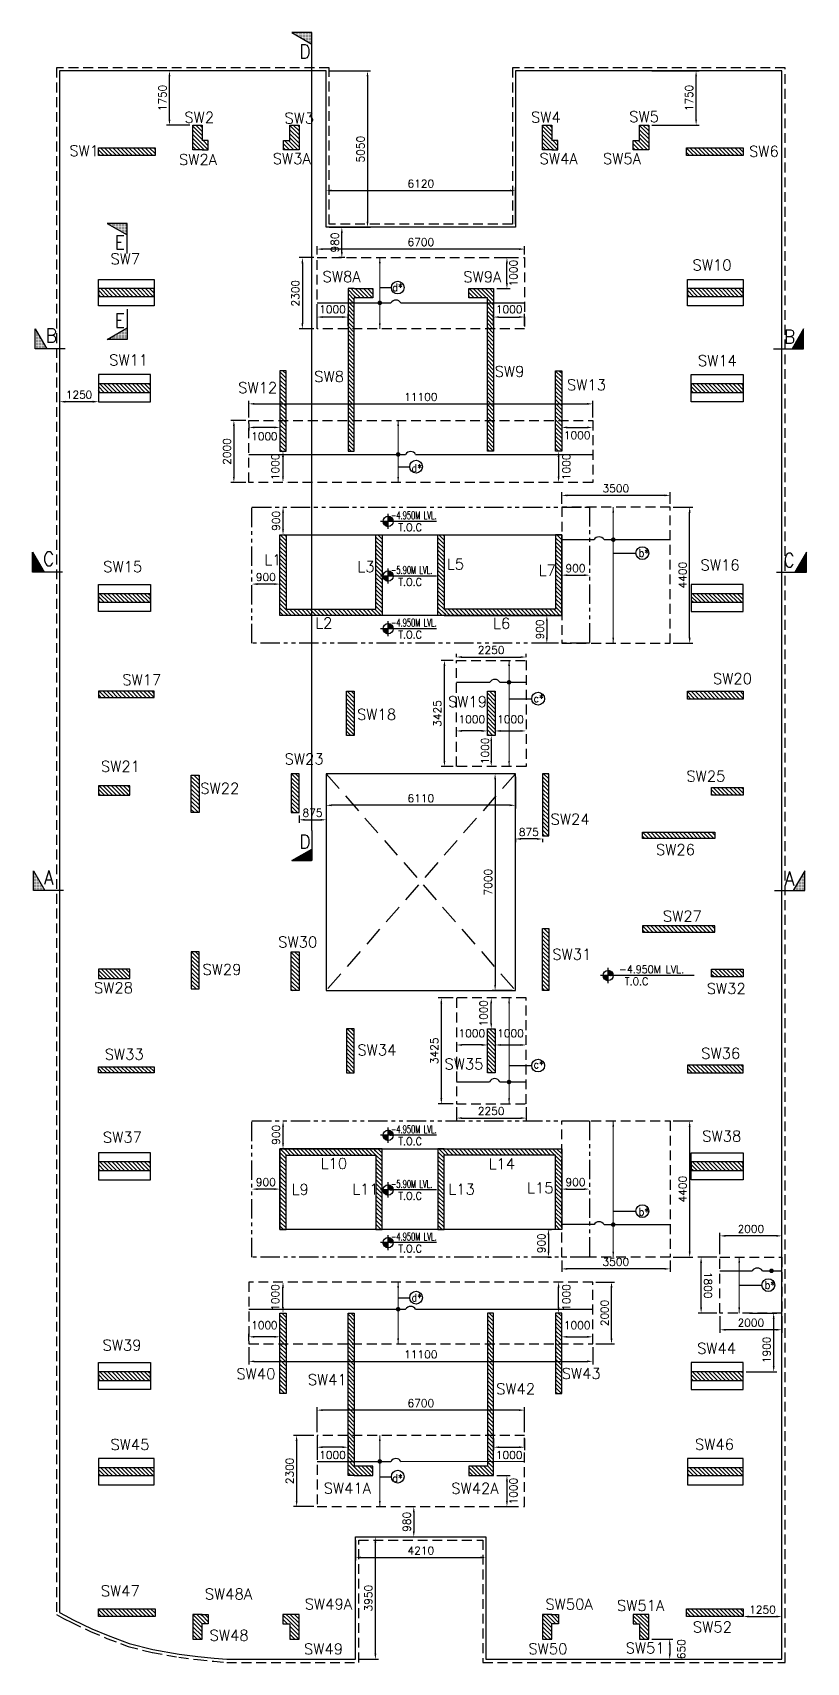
# Model space of a CAD drawing. Extents: x 493682 to 1244665, y -124941 to -2846.
# Drawn here: x 560869 to 585855, y -57694 to -5078 of the extents above; entities that cross this region are included whole.
import ezdxf
from ezdxf.lldxf.tags import DXFTag

# ---------------------------------------------------------------- set-up
doc = ezdxf.new("R2010")
doc.units = 0
doc.header["$MEASUREMENT"] = 0
doc.header["$PDMODE"] = 34
doc.header["$PDSIZE"] = 50
doc.linetypes.add('HIDDEN', pattern=[9.525, 6.35, -3.175])
doc.linetypes.add('PHANTOM4', pattern=[0.625, 0.3125, -0.0625, 0.0625, -0.0625, 0.0625, -0.0625])
for name, color, linetype in [('001 TOP VERTICAL STEEL', 183, 'Continuous'), ('001 X DIR.', 130, 'Continuous'), ('003 5.875M', 123, 'Continuous'), ('02BEAM TEXT', 3, 'Continuous'), ('04 FOOTING', 2, 'Continuous'), ('04 NORMAL TEXT', 2, 'Continuous'), ('16 SECT-MKD', 1, 'Continuous'), ('16 SECT-NO', 1, 'Continuous'), ('18 COL. TEXT', 1, 'Continuous'), ('19 COLUMN', 1, 'Continuous'), ('21GRID CIRCLE', 5, 'Continuous'), ('22222', 63, 'Continuous'), ('25 hatch', 8, 'Continuous'), ('26 HT (PCC)', 8, 'Continuous'), ('RENF', 2, 'Continuous')]:
    doc.layers.add(name, color=color, linetype=linetype)
doc.styles.add('ROMAND', font='simplex.shx', dxfattribs={"width": 0.85})
doc.styles.add('ROMANS', font='simplex.shx')
tags = doc.linetypes.add('HIDDEN2', pattern=[0.1875, 0.125, -0.0625]).pattern_tags.tags
tags[6:7] = [DXFTag(74, 4), DXFTag(75, 0), DXFTag(340, '0'), DXFTag(46, 1.0), DXFTag(50, 0.0), DXFTag(44, 0.0), DXFTag(45, 0.0)]
tags[4:5] = [DXFTag(74, 4), DXFTag(75, 0), DXFTag(340, '0'), DXFTag(46, 1.0), DXFTag(50, 0.0), DXFTag(44, 0.0), DXFTag(45, 0.0)]
doc.dimstyles.new('SDU-II', dxfattribs={"dimscale": 100, "dimtxt": 2.5, "dimasz": 1.8, "dimexe": 1, "dimexo": 1, "dimgap": 1, "dimtad": 1, "dimdec": 0, "dimzin": 0, "dimdsep": 46, "dimtxsty": 'ROMANS', "dimcen": 0.09, "dimclrd": 5, "dimclre": 5, "dimclrt": 4, "dimadec": 0, "dimazin": 0, "dimtfac": 1, "dimtdec": 0, "dimtmove": 1, "dimatfit": 3, "dimfxl": 1, "dimtolj": 1, "dimtzin": 0, "dimlwd": 9, "dimlwe": 0, "dimarcsym": 1})
doc.dimstyles.get("Standard").update_dxf_attribs({"dimscale": 100, "dimtxt": 2.5, "dimasz": 1.8, "dimexe": 1, "dimexo": 1, "dimgap": 1, "dimtad": 1, "dimdec": 0, "dimzin": 0, "dimdsep": 46, "dimtxsty": 'ROMANS', "dimcen": 0, "dimclrd": 5, "dimclre": 5, "dimclrt": 4, "dimadec": 0, "dimazin": 0, "dimtfac": 1, "dimtdec": 4, "dimtofl": 0, "dimtmove": 2, "dimatfit": 3, "dimfxl": 1, "dimtolj": 1, "dimtzin": 0, "dimlwe": -1, "dimarcsym": 0})
pattern_1 = [(90, (642194.461, -65314.49), (-19.2, 4e-15), [0, -19.2])]
pattern_2 = [(90, (504499.783, -65314.49), (19.2, 4e-15), [0, -19.2])]
pattern_3 = [(90, (642168.282, -55032.55), (-19.2, 4e-15), [0, -19.2])]
pattern_4 = [(90, (504555.902, -55032.55), (19.2, 4e-15), [0, -19.2])]
pattern_5 = [(90, (642254.875, -47820.015), (-19.2, 4e-15), [0, -19.2])]
pattern_6 = [(90, (504462.125, -47820.015), (19.2, 4e-15), [0, -19.2])]
pattern_7 = [(180, (602418.781, 49488.874), (-5e-15, -19.2), [0, -19.2])]
pattern_8 = [(315, (-18882.915, -74416.34), (65.63609, 65.63609), [])]
pattern_9 = [(315, (-18932.915, -74416.34), (65.63609, 65.63609), [])]

msp = doc.modelspace()

# ---------------------------------------------------------------- texts
at = {"layer": '02BEAM TEXT', "color": 3, "style": 'ROMANS'}
for s, width, p in [('-4.950M LVL.', 0.6, (572438.1, -20785.6, -54757.8)), ('T.O.C', 0.9, (572677.2, -21172.8, -54757.8)), ('-5.90M LVL.', 0.6, (572438.1, -22550.6, -54757.8)), ('T.O.C', 0.9, (572677.2, -22937.8, -54757.8)), ('-4.950M LVL.', 0.6, (572438.1, -24251.1, -54757.8)), ('T.O.C', 0.9, (572677.2, -24638.3, -54757.8)), ('-4.950M LVL.', 0.9, (579806.1, -35443.3)), ('T.O.C', 0.9, (579990.3, -35830.5)), ('-4.950M LVL.', 0.6, (572438.1, -40605.6, -54757.8)), ('T.O.C', 0.9, (572677.2, -40992.8, -54757.8)), ('-5.90M LVL.', 0.6, (572438.1, -42370.6, -54757.8)), ('T.O.C', 0.9, (572677.2, -42757.8, -54757.8)), ('-4.950M LVL.', 0.6, (572438.1, -44071.1, -54757.8)), ('T.O.C', 0.9, (572677.2, -44458.3, -54757.8))]:
    msp.add_text(s, height=250, dxfattribs=dict(at, width=width)).set_placement(p)
at = {"layer": '04 NORMAL TEXT', "color": 4, "style": 'ROMANS', "width": 0.9}
for s, p in [('d*', (572483.1, -13427.8, 0)), ('d*', (573104.1, -19260.3)), ('b*', (580441.4, -22000.8, 0)), ('c*', (577046, -26696.3, 0)), ('c*', (577046, -38515.7)), ('b*', (580441.4, -43272.3, 0)), ('b*', (584509.4, -45632.2)), ('d*', (573104.1, -46040, 0)), ('d*', (572483.1, -51867.6))]:
    msp.add_text(s, height=250, dxfattribs=at).set_placement(p)
at = {"layer": '16 SECT-NO', "color": 1, "style": 'ROMAND', "width": 0.9}
for s, p in [('D', (569479.3, -5915.9)), ('E', (563518.8, -12074.9, 0)), ('E', (563518.8, -14593.6, 0)), ('B', (561293.7, -15082.2, 46178892832)), ('B', (585130.2, -15119.7, 46178892832)), ('C', (561207.1, -22294.7, 46178892832)), ('C', (585115.8, -22332.2, 46178892832)), ('D', (569479.3, -31422)), ('A', (561233.3, -32576.6, 46178892832)), ('A', (585152.9, -32614.1, 46178892832))]:
    msp.add_text(s, height=450, dxfattribs=at).set_placement(p)
at = {"layer": '18 COL. TEXT', "style": 'ROMANS'}
for s, p in [('SW2', (565771.6, -7990.7, 0)), ('SW3', (569001.8, -8013.4, 0)), ('SW4', (576962.9, -7984.4, 0)), ('SW5', (580134, -7969.5, 0)), ('SW1', (562059, -9067.6, -155652687430.6)), ('SW6', (584003.2, -9084.7, 0)), ('SW6', (584003.2, -9084.7, 0)), ('SW2A', (565597.1, -9351.6, 0)), ('SW3A', (568623.5, -9322.6, 0)), ('SW4A', (577238.7, -9322.7, 0)), ('SW5A', (579286.5, -9322.6, 0)), ('SW7', (563383.4, -12558.7, 0)), ('SW10', (582176.9, -12758.2, 0)), ('SW8A', (570233.4, -13132.5, 0)), ('SW9A', (574776.7, -13138.8, 0)), ('SW11', (563341.6, -15823.5, -155652687430.6)), ('SW14', (582349.4, -15842, 0)), ('SW8', (569964.1, -16356.9)), ('SW9', (575789.7, -16191.8, 0)), ('SW13', (578123.7, -16623.2, 0)), ('SW12', (567508.1, -16717.3)), ('L1', (568351.5, -22271.9, 0)), ('L5', (574246.5, -22412.7, 0)), ('SW16', (582436.1, -22442.3, 0)), ('SW15', (563150.7, -22496.2, 0)), ('L3', (571357.6, -22493.8, 0)), ('L7', (577209.3, -22610.5)), ('L2', (569995.6, -24311, 0)), ('L6', (575735.8, -24325.5)), ('SW20', (582837.2, -26108, 0)), ('SW17', (563766.4, -26146.1, 0)), ('SW19', (574284.7, -26855.4, 0)), ('SW18', (571346.7, -27263.6, 0)), ('SW23', (569006.9, -28703.2, 0)), ('SW21', (563077.2, -28942.8, 0)), ('SW25', (581979.7, -29255.9, 0)), ('SW22', (566284.3, -29651.3, 0)), ('SW24', (577593.9, -30648.5, 0)), ('SW26', (580996.7, -31629.1, 0)), ('SW27', (581220.2, -33776.6, 0)), ('SW30', (568798.8, -34614.1, 0)), ('SW31', (577649.7, -35007.2, 0)), ('SW29', (566354.2, -35497.9, 0)), ('SW28', (562851.7, -36091.5, 0)), ('SW32', (582637.2, -36115.3, 0)), ('SW34', (571356.1, -38095.8, 0)), ('SW36', (582456.8, -38205, 0)), ('SW33', (563198.3, -38235.6, 0)), ('SW35', (574168.9, -38552.2, 0)), ('SW37', (563138.8, -40914.9, 0)), ('SW38', (582491.6, -40878.6, 0)), ('L10', (570170.3, -41761.8, 0)), ('L14', (575594.1, -41772.6, 0)), ('L9', (569233.4, -42596.1, 0)), ('L11', (571191.3, -42588.9, 0)), ('L13', (574292.5, -42592.5, 0)), ('L15', (576835.5, -42550.6, 0)), ('SW39', (563126.6, -47626.3, -155652687430.6)), ('SW44', (582325.6, -47727.2, 0)), ('SW40', (567451.1, -48554.4)), ('SW41', (569755.1, -48741.4)), ('SW43', (577953.5, -48541.7, 0)), ('SW42', (575836.5, -49039, 0)), ('SW45', (563383.4, -50835.3, 0)), ('SW46', (582257.2, -50828.6, 0)), ('SW41A', (570268.4, -52245.9, 0)), ('SW42A', (574388.7, -52248, 0)), ('SW47', (563071.7, -55560.5, -155652687430.6)), ('SW48A', (566429.7, -55659.7, 0)), ('SW49A', (569657.4, -55986.5, 0)), ('SW50A', (577427.6, -55990.5, 0)), ('SW51A', (579738.8, -56032.7, 0)), ('SW48', (566584.9, -56994.4, 0)), ('SW52', (582190.5, -56726.7, 0)), ('SW49', (569633.1, -57433.3, 0)), ('SW50', (576878.9, -57429.6, 0)), ('SW51', (580019.7, -57403.5, 0))]:
    msp.add_text(s, height=350, dxfattribs=at).set_placement(p)

# ---------------------------------------------------------------- blocks, each defined once
blk = doc.blocks.new('*D11')
at = {"color": 5, "linetype": 'Continuous', "transparency": 16777216}
for p, q in [((567754, -17600), (567269, -17600)), ((567754, -19600), (567269, -19600))]:
    blk.add_line(p, q, dxfattribs=at)
at = {"color": 5, "linetype": 'Continuous', "lineweight": -2, "transparency": 16777216}
blk.add_line((567369, -17780), (567369, -19420), dxfattribs=at)
at = {"color": 5, "transparency": 16777216}
for points in [[(567399, -17780), (567339, -17780), (567369, -17600)], [(567339, -19420), (567399, -19420), (567369, -19600)]]:
    blk.add_solid(points, dxfattribs=at)
at = {"layer": 'DEFPOINTS', "color": 0, "transparency": 16777216}
for p in [(567854, -17600), (567369, -19600), (567854, -19600)]:
    blk.add_point(p, dxfattribs=at)
at = {"color": 4, "transparency": 16777216, "insert": (567144, -18600), "char_height": 250, "attachment_point": 5, "rotation": 90, "style": 'ROMANS'}
blk.add_mtext('\\A1;2000', dxfattribs=at)
blk = doc.blocks.new('*D12')
at = {"color": 5, "linetype": 'Continuous', "transparency": 16777216}
for p, q in [((583064, -44514), (583064, -43824)), ((585064, -44514), (585064, -43824))]:
    blk.add_line(p, q, dxfattribs=at)
at = {"color": 5, "linetype": 'Continuous', "lineweight": -2, "transparency": 16777216}
blk.add_line((584884, -43924), (583244, -43924), dxfattribs=at)
at = {"color": 5, "transparency": 16777216}
for points in [[(583244, -43894), (583244, -43954), (583064, -43924)], [(584884, -43954), (584884, -43894), (585064, -43924)]]:
    blk.add_solid(points, dxfattribs=at)
at = {"layer": 'DEFPOINTS', "color": 0, "transparency": 16777216}
for p in [(583064, -43924), (583064, -44614), (585064, -44614)]:
    blk.add_point(p, dxfattribs=at)
at = {"color": 4, "transparency": 16777216, "insert": (584064, -43699), "char_height": 250, "attachment_point": 5, "style": 'ROMANS'}
blk.add_mtext('\\A1;2000', dxfattribs=at)
blk = doc.blocks.new('*D14')
at = {"color": 5, "linetype": 'Continuous', "transparency": 16777216}
for p, q in [((570954, -11364), (570754, -11364)), ((570954, -12344), (570754, -12344))]:
    blk.add_line(p, q, dxfattribs=at)
at = {"color": 5, "linetype": 'Continuous', "lineweight": -2, "transparency": 16777216}
blk.add_line((570854, -12164), (570854, -11544), dxfattribs=at)
at = {"color": 5, "transparency": 16777216}
for points in [[(570884, -11544), (570824, -11544), (570854, -11364)], [(570824, -12164), (570884, -12164), (570854, -12344)]]:
    blk.add_solid(points, dxfattribs=at)
at = {"layer": 'DEFPOINTS', "color": 0, "transparency": 16777216}
for p in [(570854, -11364), (571054, -11364), (571054, -12344)]:
    blk.add_point(p, dxfattribs=at)
at = {"color": 4, "transparency": 16777216, "insert": (570629, -11854), "char_height": 250, "attachment_point": 5, "rotation": 90, "style": 'ROMANS'}
blk.add_mtext('\\A1;980', dxfattribs=at)
blk = doc.blocks.new('zw$DB44')
at = {"layer": '25 hatch', "linetype": 'Continuous', "ltscale": 5}
h = blk.add_hatch(dxfattribs=at)
h.set_pattern_fill('ANSI31', color=256, scale=29.235733, angle=270, style=0)
h.set_pattern_definition(pattern_8)
h.paths.add_polyline_path([(-150, 0), (150, 0), (150, -800), (-150, -800)])
h = blk.add_hatch(dxfattribs=at)
h.set_pattern_fill('ANSI31', color=256, scale=29.235733, angle=270, style=0)
h.set_pattern_definition(pattern_8)
h.paths.add_polyline_path([(14270, 0), (14570, 0), (14570, -800), (14270, -800)])
h = blk.add_hatch(dxfattribs=at)
h.set_pattern_fill('ANSI31', color=256, scale=29.235733, angle=270, style=0)
h.set_pattern_definition(pattern_8)
h.paths.add_polyline_path([(150, -800), (350, -800), (350, -500), (150, -500)])
h = blk.add_hatch(dxfattribs=at)
h.set_pattern_fill('ANSI31', color=256, scale=29.235733, angle=270, style=0)
h.set_pattern_definition(pattern_8)
h.paths.add_polyline_path([(2780, -500), (2980, -500), (2980, -800), (2780, -800)])
h = blk.add_hatch(dxfattribs=at)
h.set_pattern_fill('ANSI31', color=256, scale=29.235733, angle=270, style=0)
h.set_pattern_definition(pattern_8)
h.paths.add_polyline_path([(2980, 0), (3280, 0), (3280, -800), (2980, -800)])
h = blk.add_hatch(dxfattribs=at)
h.set_pattern_fill('ANSI31', color=256, scale=29.235733, angle=270, style=0)
h.set_pattern_definition(pattern_8)
h.paths.add_polyline_path([(11140, 0), (11440, 0), (11440, -800), (11140, -800)])
h = blk.add_hatch(dxfattribs=at)
h.set_pattern_fill('ANSI31', color=256, scale=29.235733, angle=270, style=0)
h.set_pattern_definition(pattern_8)
h.paths.add_polyline_path([(11440, -800), (11640, -800), (11640, -500), (11440, -500)])
h = blk.add_hatch(dxfattribs=at)
h.set_pattern_fill('ANSI31', color=256, scale=29.235733, angle=270, style=0)
h.set_pattern_definition(pattern_8)
h.paths.add_polyline_path([(14270, -800), (14070, -800), (14070, -500), (14270, -500)])
h = blk.add_hatch(dxfattribs=at)
h.set_pattern_fill('ANSI31', color=256, scale=29.235733, angle=270, style=0)
h.set_pattern_definition(pattern_8)
h.paths.add_polyline_path([(-3200, -731), (-1370, -731), (-1370, -981), (-3200, -981)])
h = blk.add_hatch(dxfattribs=at)
h.set_pattern_fill('ANSI31', color=256, scale=29.235733, angle=270, style=0)
h.set_pattern_definition(pattern_8)
h.paths.add_polyline_path([(15790, -731), (17620, -731), (17620, -981), (15790, -981)])
h = blk.add_hatch(dxfattribs=at)
h.set_pattern_fill('ANSI31', color=256, scale=29.235733, angle=270, style=0)
h.set_pattern_definition([(315, (-18882.915, -73966.34), (65.63609, 65.63609), [])])
h.paths.add_polyline_path([(-3200, -5530), (-3200, -5280), (-1400, -5280), (-1400, -5530)])
h = blk.add_hatch(dxfattribs=at)
h.set_pattern_fill('ANSI31', color=256, scale=29.235733, angle=270, style=0)
h.set_pattern_definition(pattern_8)
h.paths.add_polyline_path([(4860, -10530), (5060, -10530), (5060, -5280), (4860, -5280)])
h = blk.add_hatch(dxfattribs=at)
h.set_pattern_fill('ANSI31', color=256, scale=29.235733, angle=270, style=0)
h.set_pattern_definition(pattern_8)
h.paths.add_polyline_path([(5060, -5280), (5660, -5280), (5660, -5580), (5060, -5580)])
h = blk.add_hatch(dxfattribs=at)
h.set_pattern_fill('ANSI31', color=256, scale=29.235733, angle=270, style=0)
h.set_pattern_definition(pattern_8)
h.paths.add_polyline_path([(8760, -5280), (9360, -5280), (9360, -5580), (8760, -5580)])
h = blk.add_hatch(dxfattribs=at)
h.set_pattern_fill('ANSI31', color=256, scale=29.235733, angle=270, style=0)
h.set_pattern_definition(pattern_8)
h.paths.add_polyline_path([(9360, -5280), (9560, -5280), (9560, -10530), (9360, -10530)])
h = blk.add_hatch(dxfattribs=at)
h.set_pattern_fill('ANSI31', color=256, scale=29.235733, angle=270, style=0)
h.set_pattern_definition([(315, (137.085, -73966.34), (65.63609, 65.63609), [])])
h.paths.add_polyline_path([(15820, -5530), (15820, -5280), (17620, -5280), (17620, -5530)])
h = blk.add_hatch(dxfattribs=at)
h.set_pattern_fill('ANSI31', color=256, scale=29.235733, angle=270, style=0)
h.set_pattern_definition([(315, (-18882.915, -74841.34), (65.63609, 65.63609), [])])
h.paths.add_polyline_path([(-1520, -8630), (-1520, -8355), (-3200, -8355), (-3200, -8630)])
h = blk.add_hatch(dxfattribs=at)
h.set_pattern_fill('ANSI31', color=256, scale=29.235733, angle=270, style=0)
h.set_pattern_definition(pattern_8)
h.paths.add_polyline_path([(2860, -7930), (2660, -7930), (2660, -10530), (2860, -10530)])
h = blk.add_hatch(dxfattribs=at)
h.set_pattern_fill('ANSI31', color=256, scale=29.235733, angle=270, style=0)
h.set_pattern_definition(pattern_8)
h.paths.add_polyline_path([(11560, -7930), (11760, -7930), (11760, -10530), (11560, -10530)])
h = blk.add_hatch(dxfattribs=at)
h.set_pattern_fill('ANSI31', color=256, scale=29.235733, angle=270, style=0)
h.set_pattern_definition([(315, (257.085, -74841.34), (65.63609, 65.63609), [])])
h.paths.add_polyline_path([(17620, -8630), (17620, -8355), (15940, -8355), (15940, -8630)])
h = blk.add_hatch(dxfattribs=at)
h.set_pattern_fill('ANSI31', color=256, scale=29.235733, angle=270, style=0)
h.set_pattern_definition(pattern_8)
h.paths.add_polyline_path([(2860, -15830), (2660, -15830), (2660, -13230), (2860, -13230)])
h = blk.add_hatch(dxfattribs=at)
h.set_pattern_fill('ANSI31', color=256, scale=29.235733, angle=270, style=0)
h.set_pattern_definition(pattern_8)
h.paths.add_polyline_path([(5760, -13230), (5960, -13230), (5960, -15830), (5760, -15830)])
h = blk.add_hatch(dxfattribs=at)
h.set_pattern_fill('ANSI31', color=256, scale=29.235733, angle=270, style=0)
h.set_pattern_definition(pattern_8)
h.paths.add_polyline_path([(7760, -13230), (7960, -13230), (7960, -15830), (7760, -15830)])
h = blk.add_hatch(dxfattribs=at)
h.set_pattern_fill('ANSI31', color=256, scale=29.235733, angle=270, style=0)
h.set_pattern_definition(pattern_8)
h.paths.add_polyline_path([(11560, -15830), (11760, -15830), (11760, -13230), (11560, -13230)])
h = blk.add_hatch(dxfattribs=at)
h.set_pattern_fill('ANSI31', color=256, scale=29.235733, angle=270, style=0)
h.set_pattern_definition([(315, (-18882.915, -81616.34), (65.63609, 65.63609), [])])
h.paths.add_polyline_path([(-1520, -15405), (-1520, -15130), (-3200, -15130), (-3200, -15405)])
h = blk.add_hatch(dxfattribs=at)
h.set_pattern_fill('ANSI31', color=256, scale=29.235733, angle=270, style=0)
h.set_pattern_definition([(315, (257.085, -81616.34), (65.63609, 65.63609), [])])
h.paths.add_polyline_path([(17620, -15405), (17620, -15130), (15940, -15130), (15940, -15405)])
h = blk.add_hatch(dxfattribs=at)
h.set_pattern_fill('ANSI31', color=256, scale=29.235733, angle=270, style=0)
h.set_pattern_definition(pattern_8)
h.paths.add_polyline_path([(5760, -15830), (2860, -15830), (2860, -15630), (5760, -15630)])
h = blk.add_hatch(dxfattribs=at)
h.set_pattern_fill('ANSI31', color=256, scale=29.235733, angle=270, style=0)
h.set_pattern_definition(pattern_8)
h.paths.add_polyline_path([(7960, -15830), (11560, -15830), (11560, -15630), (7960, -15630)])
h = blk.add_hatch(dxfattribs=at)
h.set_pattern_fill('ANSI31', color=256, scale=29.235733, angle=270, style=0)
h.set_pattern_definition(pattern_8)
h.paths.add_polyline_path([(-3200, -18480), (-1400, -18480), (-1400, -18280), (-3200, -18280)])
h = blk.add_hatch(dxfattribs=at)
h.set_pattern_fill('ANSI31', color=256, scale=29.235733, angle=270, style=0)
h.set_pattern_definition(pattern_8)
h.paths.add_polyline_path([(5060, -19705), (4810, -19705), (4810, -18280), (5060, -18280)])
h = blk.add_hatch(dxfattribs=at)
h.set_pattern_fill('ANSI31', color=256, scale=29.235733, angle=270, style=0)
h.set_pattern_definition(pattern_8)
h.paths.add_polyline_path([(9360, -18280), (9610, -18280), (9610, -19705), (9360, -19705)])
h = blk.add_hatch(dxfattribs=at)
h.set_pattern_fill('ANSI31', color=256, scale=29.235733, angle=270, style=0)
h.set_pattern_definition([(315, (-18882.915, -74466.34), (65.63609, 65.63609), [])])
h.paths.add_polyline_path([(17620, -18530), (15820, -18530), (15820, -18280), (17620, -18280)])
h = blk.add_hatch(dxfattribs=at)
h.set_pattern_fill('ANSI31', color=256, scale=29.235733, angle=270, style=0)
h.set_pattern_definition(pattern_9)
h.paths.add_polyline_path([(-200, -20990), (50, -20990), (50, -22190), (-200, -22190)])
h = blk.add_hatch(dxfattribs=at)
h.set_pattern_fill('ANSI31', color=256, scale=29.235733, angle=270, style=0)
h.set_pattern_definition([(315, (-18882.915, -74416.34), (65.63609, 65.63609), [])])
h.paths.add_polyline_path([(3030, -22190), (3280, -22190), (3280, -20940), (3030, -20940)])
h = blk.add_hatch(dxfattribs=at)
h.set_pattern_fill('ANSI31', color=256, scale=29.235733, angle=270, style=0)
h.set_pattern_definition(pattern_8)
h.paths.add_polyline_path([(11340, -20940), (11140, -20940), (11140, -22940), (11340, -22940)])
h = blk.add_hatch(dxfattribs=at)
h.set_pattern_fill('ANSI31', color=256, scale=29.235733, angle=270, style=0)
h.set_pattern_definition([(315, (-18882.915, -74316.34), (65.63609, 65.63609), [])])
h.paths.add_polyline_path([(-3200, -21630), (-2180, -21630), (-2180, -21330), (-3200, -21330)])
h = blk.add_hatch(dxfattribs=at)
h.set_pattern_fill('ANSI31', color=256, scale=29.235733, angle=270, style=0)
h.set_pattern_definition([(315, (-18882.915, -74366.34), (65.63609, 65.63609), [])])
h.paths.add_polyline_path([(17620, -21630), (16600, -21630), (16600, -21380), (17620, -21380)])
h = blk.add_hatch(dxfattribs=at)
h.set_pattern_fill('ANSI31', color=256, scale=29.235733, angle=270, style=0)
h.set_pattern_definition(pattern_8)
h.paths.add_polyline_path([(16700, -23030), (14370, -23030), (14370, -22830), (16700, -22830)])
h = blk.add_hatch(dxfattribs=at)
h.set_pattern_fill('ANSI31', color=256, scale=29.235733, angle=270, style=0)
h.set_pattern_definition(pattern_8)
h.paths.add_polyline_path([(11340, -27940), (11140, -27940), (11140, -25940), (11340, -25940)])
h = blk.add_hatch(dxfattribs=at)
h.set_pattern_fill('ANSI31', color=256, scale=29.235733, angle=270, style=0)
h.set_pattern_definition(pattern_8)
h.paths.add_polyline_path([(16700, -25850), (14370, -25850), (14370, -26050), (16700, -26050)])
h = blk.add_hatch(dxfattribs=at)
h.set_pattern_fill('ANSI31', color=256, scale=29.235733, angle=270, style=0)
h.set_pattern_definition(pattern_9)
h.paths.add_polyline_path([(-200, -27890), (50, -27890), (50, -26690), (-200, -26690)])
h = blk.add_hatch(dxfattribs=at)
h.set_pattern_fill('ANSI31', color=256, scale=29.235733, angle=270, style=0)
h.set_pattern_definition([(315, (-18882.915, -74416.34), (65.6361, 65.6361), [])])
h.paths.add_polyline_path([(3030, -26690), (3280, -26690), (3280, -27940), (3030, -27940)])
h = blk.add_hatch(dxfattribs=at)
h.set_pattern_fill('ANSI31', color=256, scale=29.235733, angle=270, style=0)
h.set_pattern_definition([(315, (-18882.915, -74516.34), (65.6361, 65.6361), [])])
h.paths.add_polyline_path([(-3200, -27550), (-2180, -27550), (-2180, -27250), (-3200, -27250)])
h = blk.add_hatch(dxfattribs=at)
h.set_pattern_fill('ANSI31', color=256, scale=29.235733, angle=270, style=0)
h.set_pattern_definition(pattern_8)
h.paths.add_polyline_path([(17620, -27500), (16600, -27500), (16600, -27250), (17620, -27250)])
h = blk.add_hatch(dxfattribs=at)
h.set_pattern_fill('ANSI31', color=256, scale=29.235733, angle=270, style=0)
h.set_pattern_definition(pattern_8)
h.paths.add_polyline_path([(5060, -29175), (4810, -29175), (4810, -30600), (5060, -30600)])
h = blk.add_hatch(dxfattribs=at)
h.set_pattern_fill('ANSI31', color=256, scale=29.235733, angle=270, style=0)
h.set_pattern_definition(pattern_8)
h.paths.add_polyline_path([(9360, -29175), (9610, -29175), (9610, -30600), (9360, -30600)])
h = blk.add_hatch(dxfattribs=at)
h.set_pattern_fill('ANSI31', color=256, scale=29.235733, angle=270, style=0)
h.set_pattern_definition(pattern_8)
h.paths.add_polyline_path([(-3200, -30400), (-1400, -30400), (-1400, -30600), (-3200, -30600)])
h = blk.add_hatch(dxfattribs=at)
h.set_pattern_fill('ANSI31', color=256, scale=29.235733, angle=270, style=0)
h.set_pattern_definition(pattern_8)
h.paths.add_polyline_path([(17620, -30350), (15820, -30350), (15820, -30600), (17620, -30600)])
h = blk.add_hatch(dxfattribs=at)
h.set_pattern_fill('ANSI31', color=256, scale=29.235733, angle=270, style=0)
h.set_pattern_definition(pattern_8)
h.paths.add_polyline_path([(2860, -33050), (2660, -33050), (2660, -35650), (2860, -35650)])
h = blk.add_hatch(dxfattribs=at)
h.set_pattern_fill('ANSI31', color=256, scale=29.235733, angle=270, style=0)
h.set_pattern_definition(pattern_8)
h.paths.add_polyline_path([(5760, -33050), (2860, -33050), (2860, -33250), (5760, -33250)])
h = blk.add_hatch(dxfattribs=at)
h.set_pattern_fill('ANSI31', color=256, scale=29.235733, angle=270, style=0)
h.set_pattern_definition(pattern_8)
h.paths.add_polyline_path([(5760, -35650), (5960, -35650), (5960, -33050), (5760, -33050)])
h = blk.add_hatch(dxfattribs=at)
h.set_pattern_fill('ANSI31', color=256, scale=29.235733, angle=270, style=0)
h.set_pattern_definition(pattern_8)
h.paths.add_polyline_path([(7760, -35650), (7960, -35650), (7960, -33050), (7760, -33050)])
h = blk.add_hatch(dxfattribs=at)
h.set_pattern_fill('ANSI31', color=256, scale=29.235733, angle=270, style=0)
h.set_pattern_definition(pattern_8)
h.paths.add_polyline_path([(7960, -33050), (11560, -33050), (11560, -33250), (7960, -33250)])
h = blk.add_hatch(dxfattribs=at)
h.set_pattern_fill('ANSI31', color=256, scale=29.235733, angle=270, style=0)
h.set_pattern_definition(pattern_8)
h.paths.add_polyline_path([(11560, -33050), (11760, -33050), (11760, -35650), (11560, -35650)])
h = blk.add_hatch(dxfattribs=at)
h.set_pattern_fill('ANSI31', color=256, scale=29.235733, angle=270, style=0)
h.set_pattern_definition([(315, (-18882.915, -99961.34), (65.63609, 65.63609), [])])
h.paths.add_polyline_path([(-1520, -33750), (-1520, -33475), (-3200, -33475), (-3200, -33750)])
h = blk.add_hatch(dxfattribs=at)
h.set_pattern_fill('ANSI31', color=256, scale=29.235733, angle=270, style=0)
h.set_pattern_definition([(315, (257.085, -99961.34), (65.63609, 65.63609), [])])
h.paths.add_polyline_path([(17620, -33750), (17620, -33475), (15940, -33475), (15940, -33750)])
h = blk.add_hatch(dxfattribs=at)
h.set_pattern_fill('ANSI31', color=256, scale=29.235733, angle=270, style=0)
h.set_pattern_definition(pattern_8)
h.paths.add_polyline_path([(2860, -40950), (2660, -40950), (2660, -38350), (2860, -38350)])
h = blk.add_hatch(dxfattribs=at)
h.set_pattern_fill('ANSI31', color=256, scale=29.235733, angle=270, style=0)
h.set_pattern_definition(pattern_8)
h.paths.add_polyline_path([(4860, -38350), (5060, -38350), (5060, -43600), (4860, -43600)])
h = blk.add_hatch(dxfattribs=at)
h.set_pattern_fill('ANSI31', color=256, scale=29.235733, angle=270, style=0)
h.set_pattern_definition(pattern_8)
h.paths.add_polyline_path([(9360, -43600), (9560, -43600), (9560, -38350), (9360, -38350)])
h = blk.add_hatch(dxfattribs=at)
h.set_pattern_fill('ANSI31', color=256, scale=29.235733, angle=270, style=0)
h.set_pattern_definition(pattern_8)
h.paths.add_polyline_path([(11560, -40950), (11760, -40950), (11760, -38350), (11560, -38350)])
h = blk.add_hatch(dxfattribs=at)
h.set_pattern_fill('ANSI31', color=256, scale=29.235733, angle=270, style=0)
h.set_pattern_definition([(315, (-18882.915, -106736.34), (65.63609, 65.63609), [])])
h.paths.add_polyline_path([(-1520, -40525), (-1520, -40250), (-3200, -40250), (-3200, -40525)])
h = blk.add_hatch(dxfattribs=at)
h.set_pattern_fill('ANSI31', color=256, scale=29.235733, angle=270, style=0)
h.set_pattern_definition([(315, (257.085, -106736.34), (65.63609, 65.63609), [])])
h.paths.add_polyline_path([(17620, -40525), (17620, -40250), (15940, -40250), (15940, -40525)])
h = blk.add_hatch(dxfattribs=at)
h.set_pattern_fill('ANSI31', color=256, scale=29.235733, angle=270, style=0)
h.set_pattern_definition([(315, (-18882.915, -112036.34), (65.63609, 65.63609), [])])
h.paths.add_polyline_path([(-3200, -43600), (-3200, -43350), (-1400, -43350), (-1400, -43600)])
h = blk.add_hatch(dxfattribs=at)
h.set_pattern_fill('ANSI31', color=256, scale=29.235733, angle=270, style=0)
h.set_pattern_definition(pattern_8)
h.paths.add_polyline_path([(5060, -43600), (5660, -43600), (5660, -43300), (5060, -43300)])
h = blk.add_hatch(dxfattribs=at)
h.set_pattern_fill('ANSI31', color=256, scale=29.235733, angle=270, style=0)
h.set_pattern_definition(pattern_8)
h.paths.add_polyline_path([(8760, -43600), (9360, -43600), (9360, -43300), (8760, -43300)])
h = blk.add_hatch(dxfattribs=at)
h.set_pattern_fill('ANSI31', color=256, scale=29.235733, angle=270, style=0)
h.set_pattern_definition([(315, (137.085, -112036.34), (65.63609, 65.63609), [])])
h.paths.add_polyline_path([(15820, -43600), (15820, -43350), (17620, -43350), (17620, -43600)])
h = blk.add_hatch(dxfattribs=at)
h.set_pattern_fill('ANSI31', color=256, scale=29.235733, angle=270, style=0)
h.set_pattern_definition(pattern_8)
h.paths.add_polyline_path([(-3200, -47899), (-1370, -47899), (-1370, -48150), (-3200, -48150)])
h = blk.add_hatch(dxfattribs=at)
h.set_pattern_fill('ANSI31', color=256, scale=29.235733, angle=270, style=0)
h.set_pattern_definition(pattern_8)
h.paths.add_polyline_path([(-150, -48880), (150, -48880), (150, -48080), (-150, -48080)])
h = blk.add_hatch(dxfattribs=at)
h.set_pattern_fill('ANSI31', color=256, scale=29.235733, angle=270, style=0)
h.set_pattern_definition(pattern_8)
h.paths.add_polyline_path([(150, -48080), (350, -48080), (350, -48380), (150, -48380)])
h = blk.add_hatch(dxfattribs=at)
h.set_pattern_fill('ANSI31', color=256, scale=29.235733, angle=270, style=0)
h.set_pattern_definition(pattern_8)
h.paths.add_polyline_path([(2760, -48380), (2980, -48380), (2980, -48080), (2760, -48080)])
h = blk.add_hatch(dxfattribs=at)
h.set_pattern_fill('ANSI31', color=256, scale=29.235733, angle=270, style=0)
h.set_pattern_definition(pattern_8)
h.paths.add_polyline_path([(2980, -48880), (3280, -48880), (3280, -48080), (2980, -48080)])
h = blk.add_hatch(dxfattribs=at)
h.set_pattern_fill('ANSI31', color=256, scale=29.235733, angle=270, style=0)
h.set_pattern_definition(pattern_8)
h.paths.add_polyline_path([(11140, -48880), (11440, -48880), (11440, -48080), (11140, -48080)])
h = blk.add_hatch(dxfattribs=at)
h.set_pattern_fill('ANSI31', color=256, scale=29.235733, angle=270, style=0)
h.set_pattern_definition(pattern_8)
h.paths.add_polyline_path([(11440, -48080), (11660, -48080), (11660, -48380), (11440, -48380)])
h = blk.add_hatch(dxfattribs=at)
h.set_pattern_fill('ANSI31', color=256, scale=29.235733, angle=270, style=0)
h.set_pattern_definition(pattern_8)
h.paths.add_polyline_path([(14270, -48080), (14070, -48080), (14070, -48380), (14270, -48380)])
h = blk.add_hatch(dxfattribs=at)
h.set_pattern_fill('ANSI31', color=256, scale=29.235733, angle=270, style=0)
h.set_pattern_definition(pattern_8)
h.paths.add_polyline_path([(14270, -48880), (14570, -48880), (14570, -48080), (14270, -48080)])
h = blk.add_hatch(dxfattribs=at)
h.set_pattern_fill('ANSI31', color=256, scale=29.235733, angle=270, style=0)
h.set_pattern_definition(pattern_8)
h.paths.add_polyline_path([(15790, -47899), (17620, -47899), (17620, -48150), (15790, -48150)])
at = {"layer": '19 COLUMN'}
for points in [[(150, -800), (-150, -800), (-150, 0), (150, 0), (150, -500)], [(14270, -500), (14270, 0), (14570, 0), (14570, -800), (14270, -800)], [(150, -800), (350, -800), (350, -500), (150, -500)], [(2980, -800), (2780, -800), (2780, -500), (2980, -500)], [(2980, -500), (2980, 0), (3280, 0), (3280, -800), (2980, -800)], [(11440, -800), (11140, -800), (11140, 0), (11440, 0), (11440, -500)], [(11440, -800), (11640, -800), (11640, -500), (11440, -500)], [(14270, -800), (14070, -800), (14070, -500), (14270, -500)], [(5060, -5280), (4860, -5280), (4860, -10530), (5060, -10530), (5060, -5580)], [(5060, -5280), (5660, -5280), (5660, -5580), (5060, -5580)], [(9360, -5580), (8760, -5580), (8760, -5280), (9360, -5280)], [(9360, -5280), (9560, -5280), (9560, -10530), (9360, -10530), (9360, -5580)], [(2860, -15830), (2660, -15830), (2660, -13230), (2860, -13230), (2860, -15630)], [(5760, -15630), (5760, -13230), (5960, -13230), (5960, -15830), (5760, -15830), (5760, -15830)], [(7960, -15830), (7760, -15830), (7760, -13230), (7960, -13230), (7960, -15630)], [(11560, -15830), (11760, -15830), (11760, -13230), (11560, -13230), (11560, -15630)], [(2860, -15630), (5760, -15630)], [(11560, -15630), (7960, -15630)], [(5760, -15830), (2860, -15830), (2860, -15830)], [(7960, -15830), (11560, -15830), (11560, -15830)], [(2860, -33050), (2860, -33050), (2660, -33050), (2660, -35650), (2860, -35650), (2860, -33250)], [(5760, -33050), (2860, -33050), (2860, -33050)], [(5760, -33250), (5760, -35650), (5960, -35650), (5960, -33050), (5760, -33050)], [(7960, -33050), (7760, -33050), (7760, -35650), (7960, -35650), (7960, -33250)], [(7960, -33050), (11560, -33050)], [(11560, -33050), (11760, -33050), (11760, -35650), (11560, -35650), (11560, -33250)], [(2860, -33250), (5760, -33250)], [(11560, -33250), (7960, -33250)], [(5060, -43600), (4860, -43600), (4860, -38350), (5060, -38350), (5060, -43300)], [(9360, -43600), (9560, -43600), (9560, -38350), (9360, -38350), (9360, -43300)], [(5060, -43600), (5660, -43600), (5660, -43300), (5060, -43300)], [(9360, -43300), (8760, -43300), (8760, -43600), (9360, -43600)], [(150, -48080), (-150, -48080), (-150, -48880), (150, -48880), (150, -48380)], [(150, -48080), (350, -48080), (350, -48380), (150, -48380)], [(2980, -48080), (2760, -48080), (2760, -48380), (2980, -48380)], [(2980, -48380), (2980, -48880), (3280, -48880), (3280, -48080), (2980, -48080)], [(11440, -48080), (11140, -48080), (11140, -48880), (11440, -48880), (11440, -48380)], [(11440, -48080), (11660, -48080), (11660, -48380), (11440, -48380)], [(14270, -48080), (14070, -48080), (14070, -48380), (14270, -48380)], [(14270, -48380), (14270, -48880), (14570, -48880), (14570, -48080), (14270, -48080)]]:
    blk.add_lwpolyline(points, dxfattribs=at)
for points in [[(-3200, -731), (-1370, -731), (-1370, -981), (-3200, -981)], [(15790, -731), (17620, -731), (17620, -981), (15790, -981)], [(-3200, -4980), (-1400, -4980), (-1400, -5830), (-3200, -5830)], [(15820, -4980), (17620, -4980), (17620, -5830), (15820, -5830)], [(-1400, -5530), (-1400, -5280), (-3200, -5280), (-3200, -5530)], [(17620, -5530), (17620, -5280), (15820, -5280), (15820, -5530)], [(-3200, -8930), (-1520, -8930), (-1520, -8055), (-3200, -8055)], [(-1520, -8630), (-1520, -8355), (-3200, -8355), (-3200, -8630)], [(2860, -7930), (2660, -7930), (2660, -10530), (2860, -10530)], [(11560, -7930), (11760, -7930), (11760, -10530), (11560, -10530)], [(17620, -8930), (15940, -8930), (15940, -8055), (17620, -8055)], [(17620, -8630), (17620, -8355), (15940, -8355), (15940, -8630)], [(-3200, -14830), (-1520, -14830), (-1520, -15705), (-3200, -15705)], [(-1520, -15405), (-1520, -15130), (-3200, -15130), (-3200, -15405)], [(17620, -14830), (15940, -14830), (15940, -15705), (17620, -15705)], [(17620, -15405), (17620, -15130), (15940, -15130), (15940, -15405)], [(-3200, -18480), (-1400, -18480), (-1400, -18280), (-3200, -18280)], [(5060, -19705), (4810, -19705), (4810, -18280), (5060, -18280)], [(9360, -18280), (9610, -18280), (9610, -19705), (9360, -19705)], [(17620, -18530), (15820, -18530), (15820, -18280), (17620, -18280)], [(-200, -20990), (50, -20990), (50, -22190), (-200, -22190)], [(3030, -22190), (3280, -22190), (3280, -20940), (3030, -20940)], [(11340, -20940), (11140, -20940), (11140, -22940), (11340, -22940)], [(-3200, -21630), (-2180, -21630), (-2180, -21330), (-3200, -21330)], [(17620, -21630), (16600, -21630), (16600, -21380), (17620, -21380)], [(16700, -23030), (14370, -23030), (14370, -22830), (16700, -22830)], [(11340, -27940), (11140, -27940), (11140, -25940), (11340, -25940)], [(16700, -25850), (14370, -25850), (14370, -26050), (16700, -26050)], [(-200, -27890), (50, -27890), (50, -26690), (-200, -26690)], [(3030, -26690), (3280, -26690), (3280, -27940), (3030, -27940)], [(-3200, -27550), (-2180, -27550), (-2180, -27250), (-3200, -27250)], [(17620, -27500), (16600, -27500), (16600, -27250), (17620, -27250)], [(5060, -29175), (4810, -29175), (4810, -30600), (5060, -30600)], [(9360, -29175), (9610, -29175), (9610, -30600), (9360, -30600)], [(-3200, -30400), (-1400, -30400), (-1400, -30600), (-3200, -30600)], [(17620, -30350), (15820, -30350), (15820, -30600), (17620, -30600)], [(-1520, -33175), (-3200, -33175), (-3200, -34050), (-1520, -34050)], [(-1520, -33750), (-1520, -33475), (-3200, -33475), (-3200, -33750)], [(15940, -33175), (17620, -33175), (17620, -34050), (15940, -34050)], [(17620, -33750), (17620, -33475), (15940, -33475), (15940, -33750)], [(2860, -40950), (2660, -40950), (2660, -38350), (2860, -38350)], [(11560, -40950), (11760, -40950), (11760, -38350), (11560, -38350)], [(-3200, -39950), (-1520, -39950), (-1520, -40825), (-3200, -40825)], [(17620, -39950), (15940, -39950), (15940, -40825), (17620, -40825)], [(-1520, -40525), (-1520, -40250), (-3200, -40250), (-3200, -40525)], [(17620, -40525), (17620, -40250), (15940, -40250), (15940, -40525)], [(-3200, -43900), (-1400, -43900), (-1400, -43050), (-3200, -43050)], [(15820, -43900), (17620, -43900), (17620, -43050), (15820, -43050)], [(-1400, -43600), (-1400, -43350), (-3200, -43350), (-3200, -43600)], [(17620, -43600), (17620, -43350), (15820, -43350), (15820, -43600)], [(-3200, -47899), (-1370, -47899), (-1370, -48150), (-3200, -48150)], [(15790, -47899), (17620, -47899), (17620, -48150), (15790, -48150)]]:
    blk.add_lwpolyline(points, close=True, dxfattribs=at)
blk = doc.blocks.new('*D25')
at = {"color": 5, "linetype": 'Continuous', "transparency": 16777216}
for p, q in [((568953, -40214), (569056, -40214)), ((568953, -41114), (569056, -41114))]:
    blk.add_line(p, q, dxfattribs=at)
at = {"color": 5, "linetype": 'Continuous', "lineweight": -2, "transparency": 16777216}
blk.add_line((568956, -40934), (568956, -40394), dxfattribs=at)
at = {"color": 5, "transparency": 16777216}
for points in [[(568986, -40394), (568926, -40394), (568956, -40214)], [(568926, -40934), (568986, -40934), (568956, -41114)]]:
    blk.add_solid(points, dxfattribs=at)
at = {"layer": 'DEFPOINTS', "color": 0, "transparency": 16777216}
for p in [(568853, -40214), (568956, -40214), (568853, -41114)]:
    blk.add_point(p, dxfattribs=at)
at = {"color": 4, "transparency": 16777216, "insert": (568731, -40664), "char_height": 250, "attachment_point": 5, "rotation": 90, "style": 'ROMANS'}
blk.add_mtext('\\A1;900', dxfattribs=at)
blk = doc.blocks.new('*D26')
at = {"color": 5, "linetype": 'Continuous', "transparency": 16777216}
for p, q in [((567953, -42514), (567953, -42514)), ((568853, -42514), (568853, -42514))]:
    blk.add_line(p, q, dxfattribs=at)
at = {"color": 5, "linetype": 'Continuous', "lineweight": -2, "transparency": 16777216}
blk.add_line((568673, -42414), (568133, -42414), dxfattribs=at)
at = {"color": 5, "transparency": 16777216}
for points in [[(568133, -42384), (568133, -42444), (567953, -42414)], [(568673, -42444), (568673, -42384), (568853, -42414)]]:
    blk.add_solid(points, dxfattribs=at)
at = {"layer": 'DEFPOINTS', "color": 0, "transparency": 16777216}
for p in [(567953, -42414), (567953, -42414), (568853, -42414)]:
    blk.add_point(p, dxfattribs=at)
at = {"color": 4, "transparency": 16777216, "insert": (568403, -42189), "char_height": 250, "attachment_point": 5, "style": 'ROMANS'}
blk.add_mtext('\\A1;900', dxfattribs=at)
blk = doc.blocks.new('*D27')
at = {"color": 5, "linetype": 'Continuous', "transparency": 16777216}
for p, q in [((577953, -42314), (577953, -42314)), ((578853, -42314), (578853, -42314))]:
    blk.add_line(p, q, dxfattribs=at)
at = {"color": 5, "linetype": 'Continuous', "lineweight": -2, "transparency": 16777216}
blk.add_line((578133, -42414), (578673, -42414), dxfattribs=at)
at = {"color": 5, "transparency": 16777216}
for points in [[(578133, -42384), (578133, -42444), (577953, -42414)], [(578673, -42444), (578673, -42384), (578853, -42414)]]:
    blk.add_solid(points, dxfattribs=at)
at = {"layer": 'DEFPOINTS', "color": 0, "transparency": 16777216}
for p in [(577953, -42414), (578853, -42414), (578853, -42414)]:
    blk.add_point(p, dxfattribs=at)
at = {"color": 4, "transparency": 16777216, "insert": (578403, -42189), "char_height": 250, "attachment_point": 5, "rotation": 0.0008, "style": 'ROMANS'}
blk.add_mtext('\\A1;900', dxfattribs=at)
blk = doc.blocks.new('*D28')
at = {"color": 5, "linetype": 'Continuous', "transparency": 16777216}
for p, q in [((577507, -43714), (577626, -43714)), ((577507, -44614), (577626, -44614))]:
    blk.add_line(p, q, dxfattribs=at)
at = {"color": 5, "linetype": 'Continuous', "lineweight": -2, "transparency": 16777216}
blk.add_line((577526, -43894), (577526, -44434), dxfattribs=at)
at = {"color": 5, "transparency": 16777216}
for points in [[(577556, -43894), (577496, -43894), (577526, -43714)], [(577496, -44434), (577556, -44434), (577526, -44614)]]:
    blk.add_solid(points, dxfattribs=at)
at = {"layer": 'DEFPOINTS', "color": 0, "transparency": 16777216}
for p in [(577407, -43714), (577407, -44614), (577526, -44614)]:
    blk.add_point(p, dxfattribs=at)
at = {"color": 4, "transparency": 16777216, "insert": (577301, -44164), "char_height": 250, "attachment_point": 5, "rotation": 90, "style": 'ROMANS'}
blk.add_mtext('\\A1;900', dxfattribs=at)
blk = doc.blocks.new('*D29')
at = {"color": 5, "linetype": 'Continuous', "transparency": 16777216}
for p, q in [((568953, -20394), (569056, -20394)), ((568953, -21294), (569056, -21294))]:
    blk.add_line(p, q, dxfattribs=at)
at = {"color": 5, "linetype": 'Continuous', "lineweight": -2, "transparency": 16777216}
blk.add_line((568956, -21114), (568956, -20574), dxfattribs=at)
at = {"color": 5, "transparency": 16777216}
for points in [[(568986, -20574), (568926, -20574), (568956, -20394)], [(568926, -21114), (568986, -21114), (568956, -21294)]]:
    blk.add_solid(points, dxfattribs=at)
at = {"layer": 'DEFPOINTS', "color": 0, "transparency": 16777216}
for p in [(568853, -20394), (568956, -20394), (568853, -21294)]:
    blk.add_point(p, dxfattribs=at)
at = {"color": 4, "transparency": 16777216, "insert": (568731, -20844), "char_height": 250, "attachment_point": 5, "rotation": 90, "style": 'ROMANS'}
blk.add_mtext('\\A1;900', dxfattribs=at)
blk = doc.blocks.new('*D30')
at = {"color": 5, "linetype": 'Continuous', "transparency": 16777216}
for p, q in [((567953, -22982), (567953, -22982)), ((568853, -22982), (568853, -22982))]:
    blk.add_line(p, q, dxfattribs=at)
at = {"color": 5, "linetype": 'Continuous', "lineweight": -2, "transparency": 16777216}
blk.add_line((568673, -22882), (568133, -22882), dxfattribs=at)
at = {"color": 5, "transparency": 16777216}
for points in [[(568133, -22852), (568133, -22912), (567953, -22882)], [(568673, -22912), (568673, -22852), (568853, -22882)]]:
    blk.add_solid(points, dxfattribs=at)
at = {"layer": 'DEFPOINTS', "color": 0, "transparency": 16777216}
for p in [(567953, -22882), (567953, -22882), (568853, -22882)]:
    blk.add_point(p, dxfattribs=at)
at = {"color": 4, "transparency": 16777216, "insert": (568403, -22657), "char_height": 250, "attachment_point": 5, "style": 'ROMANS'}
blk.add_mtext('\\A1;900', dxfattribs=at)
blk = doc.blocks.new('*D31')
at = {"color": 5, "linetype": 'Continuous', "transparency": 16777216}
for p, q in [((577953, -22494), (577953, -22494)), ((578853, -22494), (578853, -22494))]:
    blk.add_line(p, q, dxfattribs=at)
at = {"color": 5, "linetype": 'Continuous', "lineweight": -2, "transparency": 16777216}
blk.add_line((578133, -22594), (578673, -22594), dxfattribs=at)
at = {"color": 5, "transparency": 16777216}
for points in [[(578133, -22564), (578133, -22624), (577953, -22594)], [(578673, -22624), (578673, -22564), (578853, -22594)]]:
    blk.add_solid(points, dxfattribs=at)
at = {"layer": 'DEFPOINTS', "color": 0, "transparency": 16777216}
for p in [(577953, -22594), (578853, -22594), (578853, -22594)]:
    blk.add_point(p, dxfattribs=at)
at = {"color": 4, "transparency": 16777216, "insert": (578403, -22369), "char_height": 250, "attachment_point": 5, "rotation": 0.0008, "style": 'ROMANS'}
blk.add_mtext('\\A1;900', dxfattribs=at)
blk = doc.blocks.new('*D32')
at = {"color": 5, "linetype": 'Continuous', "transparency": 16777216}
for p, q in [((577754, -23894), (577374, -23894)), ((577754, -24794), (577374, -24794))]:
    blk.add_line(p, q, dxfattribs=at)
at = {"color": 5, "linetype": 'Continuous', "lineweight": -2, "transparency": 16777216}
blk.add_line((577474, -24074), (577474, -24614), dxfattribs=at)
at = {"color": 5, "transparency": 16777216}
for points in [[(577504, -24074), (577444, -24074), (577474, -23894)], [(577444, -24614), (577504, -24614), (577474, -24794)]]:
    blk.add_solid(points, dxfattribs=at)
at = {"layer": 'DEFPOINTS', "color": 0, "transparency": 16777216}
for p in [(577854, -23894), (577474, -24794), (577854, -24794)]:
    blk.add_point(p, dxfattribs=at)
at = {"color": 4, "transparency": 16777216, "insert": (577249, -24344), "char_height": 250, "attachment_point": 5, "rotation": 90, "style": 'ROMANS'}
blk.add_mtext('\\A1;900', dxfattribs=at)
blk = doc.blocks.new('*D41')
at = {"color": 5, "linetype": 'Continuous', "transparency": 16777216}
for p, q in [((579054, -45414), (579662, -45414)), ((579054, -47414), (579662, -47414))]:
    blk.add_line(p, q, dxfattribs=at)
at = {"color": 5, "linetype": 'Continuous', "lineweight": -2, "transparency": 16777216}
blk.add_line((579562, -47234), (579562, -45594), dxfattribs=at)
at = {"color": 5, "transparency": 16777216}
for points in [[(579592, -45594), (579532, -45594), (579562, -45414)], [(579532, -47234), (579592, -47234), (579562, -47414)]]:
    blk.add_solid(points, dxfattribs=at)
at = {"layer": 'DEFPOINTS', "color": 0, "transparency": 16777216}
for p in [(578954, -45414), (579562, -45414), (578954, -47414)]:
    blk.add_point(p, dxfattribs=at)
at = {"color": 4, "transparency": 16777216, "insert": (579337, -46414), "char_height": 250, "attachment_point": 5, "rotation": 90, "style": 'ROMANS'}
blk.add_mtext('\\A1;2000', dxfattribs=at)
blk = doc.blocks.new('*D42')
at = {"color": 5, "linetype": 'Continuous', "transparency": 16777216}
for p, q in [((583064, -46514), (583064, -47055)), ((585064, -46514), (585064, -47055))]:
    blk.add_line(p, q, dxfattribs=at)
at = {"color": 5, "linetype": 'Continuous', "lineweight": -2, "transparency": 16777216}
blk.add_line((584884, -46955), (583244, -46955), dxfattribs=at)
at = {"color": 5, "transparency": 16777216}
for points in [[(583244, -46925), (583244, -46985), (583064, -46955)], [(584884, -46985), (584884, -46925), (585064, -46955)]]:
    blk.add_solid(points, dxfattribs=at)
at = {"layer": 'DEFPOINTS', "color": 0, "transparency": 16777216}
for p in [(583064, -46414), (585064, -46414), (583064, -46955)]:
    blk.add_point(p, dxfattribs=at)
at = {"color": 4, "transparency": 16777216, "insert": (584064, -46730), "char_height": 250, "attachment_point": 5, "style": 'ROMANS'}
blk.add_mtext('\\A1;2000', dxfattribs=at)
blk = doc.blocks.new('*D43')
at = {"color": 5, "linetype": 'Continuous', "transparency": 16777216}
for p, q in [((577954, -20294), (577954, -19918)), ((581453, -20294), (581453, -19918))]:
    blk.add_line(p, q, dxfattribs=at)
at = {"color": 5, "linetype": 'Continuous', "lineweight": -2, "transparency": 16777216}
blk.add_line((581273, -20018), (578134, -20018), dxfattribs=at)
at = {"color": 5, "transparency": 16777216}
for points in [[(578134, -19988), (578134, -20048), (577954, -20018)], [(581273, -20048), (581273, -19988), (581453, -20018)]]:
    blk.add_solid(points, dxfattribs=at)
at = {"layer": 'DEFPOINTS', "color": 0, "transparency": 16777216}
for p in [(577954, -20018), (577954, -20394), (581453, -20394)]:
    blk.add_point(p, dxfattribs=at)
at = {"color": 4, "transparency": 16777216, "insert": (579703, -19793), "char_height": 250, "attachment_point": 5, "style": 'ROMANS'}
blk.add_mtext('\\A1;3500', dxfattribs=at)
blk = doc.blocks.new('*D44')
at = {"color": 5, "linetype": 'Continuous', "transparency": 16777216}
for p, q in [((581553, -20394), (582185, -20394)), ((581553, -24794), (582185, -24794))]:
    blk.add_line(p, q, dxfattribs=at)
at = {"color": 5, "linetype": 'Continuous', "lineweight": -2, "transparency": 16777216}
blk.add_line((582085, -24614), (582085, -20574), dxfattribs=at)
at = {"color": 5, "transparency": 16777216}
for points in [[(582115, -20574), (582055, -20574), (582085, -20394)], [(582055, -24614), (582115, -24614), (582085, -24794)]]:
    blk.add_solid(points, dxfattribs=at)
at = {"layer": 'DEFPOINTS', "color": 0, "transparency": 16777216}
for p in [(581453, -20394), (582085, -20394), (581453, -24794)]:
    blk.add_point(p, dxfattribs=at)
at = {"color": 4, "transparency": 16777216, "insert": (581860, -22594), "char_height": 250, "attachment_point": 5, "rotation": 90, "style": 'ROMANS'}
blk.add_mtext('\\A1;4400', dxfattribs=at)
blk = doc.blocks.new('*D45')
at = {"color": 5, "linetype": 'Continuous', "transparency": 16777216}
for p, q in [((567854, -17500), (567854, -16964)), ((578954, -17500), (578954, -16964))]:
    blk.add_line(p, q, dxfattribs=at)
at = {"color": 5, "linetype": 'Continuous', "lineweight": -2, "transparency": 16777216}
blk.add_line((568034, -17064), (578774, -17064), dxfattribs=at)
at = {"color": 5, "transparency": 16777216}
for points in [[(568034, -17034), (568034, -17094), (567854, -17064)], [(578774, -17094), (578774, -17034), (578954, -17064)]]:
    blk.add_solid(points, dxfattribs=at)
at = {"layer": 'DEFPOINTS', "color": 0, "transparency": 16777216}
for p in [(578954, -17064), (567854, -17600), (578954, -17600)]:
    blk.add_point(p, dxfattribs=at)
at = {"color": 4, "transparency": 16777216, "insert": (573404, -16839), "char_height": 250, "attachment_point": 5, "style": 'ROMANS'}
blk.add_mtext('\\A1;{11100}', dxfattribs=at)
blk = doc.blocks.new('*D46')
at = {"color": 5, "linetype": 'Continuous', "transparency": 16777216}
for p, q in [((577954, -44714), (577954, -45090)), ((581453, -44714), (581453, -45090))]:
    blk.add_line(p, q, dxfattribs=at)
at = {"color": 5, "linetype": 'Continuous', "lineweight": -2, "transparency": 16777216}
blk.add_line((581273, -44990), (578134, -44990), dxfattribs=at)
at = {"color": 5, "transparency": 16777216}
for points in [[(578134, -44960), (578134, -45020), (577954, -44990)], [(581273, -45020), (581273, -44960), (581453, -44990)]]:
    blk.add_solid(points, dxfattribs=at)
at = {"layer": 'DEFPOINTS', "color": 0, "transparency": 16777216}
for p in [(577954, -44614), (581453, -44614), (577954, -44990)]:
    blk.add_point(p, dxfattribs=at)
at = {"color": 4, "transparency": 16777216, "insert": (579703, -44765), "char_height": 250, "attachment_point": 5, "style": 'ROMANS'}
blk.add_mtext('\\A1;3500', dxfattribs=at)
blk = doc.blocks.new('*D47')
at = {"color": 5, "linetype": 'Continuous', "transparency": 16777216}
for p, q in [((581553, -40214), (582185, -40214)), ((581553, -44614), (582185, -44614))]:
    blk.add_line(p, q, dxfattribs=at)
at = {"color": 5, "linetype": 'Continuous', "lineweight": -2, "transparency": 16777216}
blk.add_line((582085, -40394), (582085, -44434), dxfattribs=at)
at = {"color": 5, "transparency": 16777216}
for points in [[(582115, -40394), (582055, -40394), (582085, -40214)], [(582055, -44434), (582115, -44434), (582085, -44614)]]:
    blk.add_solid(points, dxfattribs=at)
at = {"layer": 'DEFPOINTS', "color": 0, "transparency": 16777216}
for p in [(581453, -40214), (581453, -44614), (582085, -44614)]:
    blk.add_point(p, dxfattribs=at)
at = {"color": 4, "transparency": 16777216, "insert": (581860, -42414), "char_height": 250, "attachment_point": 5, "rotation": 90, "style": 'ROMANS'}
blk.add_mtext('\\A1;4400', dxfattribs=at)
blk = doc.blocks.new('*D48')
at = {"color": 5, "linetype": 'Continuous', "transparency": 16777216}
for p, q in [((574554, -25244), (574554, -25138)), ((576804, -25244), (576804, -25138))]:
    blk.add_line(p, q, dxfattribs=at)
at = {"color": 5, "linetype": 'Continuous', "lineweight": -2, "transparency": 16777216}
blk.add_line((574734, -25238), (576624, -25238), dxfattribs=at)
at = {"color": 5, "transparency": 16777216}
for points in [[(574734, -25208), (574734, -25268), (574554, -25238)], [(576624, -25268), (576624, -25208), (576804, -25238)]]:
    blk.add_solid(points, dxfattribs=at)
at = {"layer": 'DEFPOINTS', "color": 0, "transparency": 16777216}
for p in [(576804, -25238), (574554, -25344), (576804, -25344)]:
    blk.add_point(p, dxfattribs=at)
at = {"color": 4, "transparency": 16777216, "insert": (575679, -25013), "char_height": 250, "attachment_point": 5, "style": 'ROMANS'}
blk.add_mtext('\\A1;2250', dxfattribs=at)
blk = doc.blocks.new('*D49')
at = {"color": 5, "linetype": 'Continuous', "transparency": 16777216}
for p, q in [((574454, -25344), (574067, -25344)), ((574454, -28769), (574067, -28769))]:
    blk.add_line(p, q, dxfattribs=at)
at = {"color": 5, "linetype": 'Continuous', "lineweight": -2, "transparency": 16777216}
blk.add_line((574167, -28589), (574167, -25524), dxfattribs=at)
at = {"color": 5, "transparency": 16777216}
for points in [[(574197, -25524), (574137, -25524), (574167, -25344)], [(574137, -28589), (574197, -28589), (574167, -28769)]]:
    blk.add_solid(points, dxfattribs=at)
at = {"layer": 'DEFPOINTS', "color": 0, "transparency": 16777216}
for p in [(574167, -25344), (574554, -25344), (574554, -28769)]:
    blk.add_point(p, dxfattribs=at)
at = {"color": 4, "transparency": 16777216, "insert": (573942, -27057), "char_height": 250, "attachment_point": 5, "rotation": 90, "style": 'ROMANS'}
blk.add_mtext('\\A1;3425', dxfattribs=at)
blk = doc.blocks.new('*D50')
at = {"color": 5, "linetype": 'Continuous', "transparency": 16777216}
for p, q in [((574554, -39764), (574554, -40221)), ((576804, -39764), (576804, -40221))]:
    blk.add_line(p, q, dxfattribs=at)
at = {"color": 5, "linetype": 'Continuous', "lineweight": -2, "transparency": 16777216}
blk.add_line((574734, -40121), (576624, -40121), dxfattribs=at)
at = {"color": 5, "transparency": 16777216}
for points in [[(574734, -40091), (574734, -40151), (574554, -40121)], [(576624, -40151), (576624, -40091), (576804, -40121)]]:
    blk.add_solid(points, dxfattribs=at)
at = {"layer": 'DEFPOINTS', "color": 0, "transparency": 16777216}
for p in [(574554, -39664), (576804, -39664), (576804, -40121)]:
    blk.add_point(p, dxfattribs=at)
at = {"color": 4, "transparency": 16777216, "insert": (575679, -39896), "char_height": 250, "attachment_point": 5, "style": 'ROMANS'}
blk.add_mtext('\\A1;2250', dxfattribs=at)
blk = doc.blocks.new('*D51')
at = {"color": 5, "linetype": 'Continuous', "transparency": 16777216}
for p, q in [((574454, -36239), (573967, -36239)), ((574454, -39664), (573967, -39664))]:
    blk.add_line(p, q, dxfattribs=at)
at = {"color": 5, "linetype": 'Continuous', "lineweight": -2, "transparency": 16777216}
blk.add_line((574067, -36419), (574067, -39484), dxfattribs=at)
at = {"color": 5, "transparency": 16777216}
for points in [[(574097, -36419), (574037, -36419), (574067, -36239)], [(574037, -39484), (574097, -39484), (574067, -39664)]]:
    blk.add_solid(points, dxfattribs=at)
at = {"layer": 'DEFPOINTS', "color": 0, "transparency": 16777216}
for p in [(574554, -36239), (574067, -39664), (574554, -39664)]:
    blk.add_point(p, dxfattribs=at)
at = {"color": 4, "transparency": 16777216, "insert": (573842, -37952), "char_height": 250, "attachment_point": 5, "rotation": 90, "style": 'ROMANS'}
blk.add_mtext('\\A1;3425', dxfattribs=at)
blk = doc.blocks.new('*D64')
at = {"color": 5, "transparency": 16777216}
for p, q in [((582964, -44614), (582354, -44615)), ((582964, -46414), (582355, -46415))]:
    blk.add_line(p, q, dxfattribs=at)
at = {"color": 5, "lineweight": -2, "transparency": 16777216}
blk.add_line((582455, -46235), (582454, -44795), dxfattribs=at)
at = {"color": 5, "transparency": 16777216}
for points in [[(582484, -44795), (582424, -44795), (582454, -44615)], [(582425, -46235), (582485, -46235), (582455, -46415)]]:
    blk.add_solid(points, dxfattribs=at)
at = {"layer": 'DEFPOINTS', "color": 0, "transparency": 16777216}
for p in [(582454, -44615), (583064, -44614), (583064, -46414)]:
    blk.add_point(p, dxfattribs=at)
at = {"color": 4, "transparency": 16777216, "insert": (582679, -45514), "char_height": 250, "attachment_point": 5, "rotation": 270.0211, "style": 'ROMANS'}
blk.add_mtext('\\A1;1800', dxfattribs=at)
blk = doc.blocks.new('*D65')
at = {"color": 5, "linetype": 'Continuous', "transparency": 16777216}
for p, q in [((570054, -50264), (570054, -49450)), ((576754, -50264), (576754, -49450))]:
    blk.add_line(p, q, dxfattribs=at)
at = {"color": 5, "linetype": 'Continuous', "lineweight": -2, "transparency": 16777216}
blk.add_line((576574, -49550), (570234, -49550), dxfattribs=at)
at = {"color": 5, "transparency": 16777216}
for points in [[(570234, -49520), (570234, -49580), (570054, -49550)], [(576574, -49580), (576574, -49520), (576754, -49550)]]:
    blk.add_solid(points, dxfattribs=at)
at = {"layer": 'DEFPOINTS', "color": 0, "transparency": 16777216}
for p in [(570054, -49550), (570054, -50364), (576754, -50364)]:
    blk.add_point(p, dxfattribs=at)
at = {"color": 4, "transparency": 16777216, "insert": (573404, -49325), "char_height": 250, "attachment_point": 5, "style": 'ROMANS'}
blk.add_mtext('\\A1;6700', dxfattribs=at)
blk = doc.blocks.new('*D66')
at = {"color": 5, "linetype": 'Continuous', "transparency": 16777216}
for p, q in [((569954, -50364), (569295, -50364)), ((569954, -52664), (569295, -52664))]:
    blk.add_line(p, q, dxfattribs=at)
at = {"color": 5, "linetype": 'Continuous', "lineweight": -2, "transparency": 16777216}
blk.add_line((569395, -50544), (569395, -52484), dxfattribs=at)
at = {"color": 5, "transparency": 16777216}
for points in [[(569425, -50544), (569365, -50544), (569395, -50364)], [(569365, -52484), (569425, -52484), (569395, -52664)]]:
    blk.add_solid(points, dxfattribs=at)
at = {"layer": 'DEFPOINTS', "color": 0, "transparency": 16777216}
for p in [(570054, -50364), (569395, -52664), (570054, -52664)]:
    blk.add_point(p, dxfattribs=at)
at = {"color": 4, "transparency": 16777216, "insert": (569170, -51514), "char_height": 250, "attachment_point": 5, "rotation": 90, "style": 'ROMANS'}
blk.add_mtext('\\A1;2300', dxfattribs=at)
blk = doc.blocks.new('*D225')
at = {"color": 5, "transparency": 16777216}
for p, q in [((568854, -45414), (568854, -45414)), ((568854, -46414), (568854, -46414))]:
    blk.add_line(p, q, dxfattribs=at)
at = {"color": 5, "lineweight": -2, "transparency": 16777216}
blk.add_line((568954, -46234), (568954, -45594), dxfattribs=at)
at = {"color": 5, "transparency": 16777216}
for points in [[(568984, -45594), (568924, -45594), (568954, -45414)], [(568924, -46234), (568984, -46234), (568954, -46414)]]:
    blk.add_solid(points, dxfattribs=at)
at = {"layer": 'DEFPOINTS', "color": 0, "transparency": 16777216}
for p in [(568954, -45414), (568954, -45414), (568954, -46414)]:
    blk.add_point(p, dxfattribs=at)
at = {"color": 4, "transparency": 16777216, "insert": (568704, -45914), "char_height": 250, "attachment_point": 5, "rotation": 90, "style": 'ROMANS'}
blk.add_mtext('\\A1;1000', dxfattribs=at)
blk = doc.blocks.new('*D226')
at = {"color": 5, "transparency": 16777216}
for p, q in [((567854, -47314), (567854, -47083)), ((568853, -47314), (568853, -47083))]:
    blk.add_line(p, q, dxfattribs=at)
at = {"color": 5, "lineweight": -2, "transparency": 16777216}
blk.add_line((568673, -47183), (568034, -47183), dxfattribs=at)
at = {"color": 5, "transparency": 16777216}
for points in [[(568034, -47153), (568034, -47213), (567854, -47183)], [(568673, -47213), (568673, -47153), (568853, -47183)]]:
    blk.add_solid(points, dxfattribs=at)
at = {"layer": 'DEFPOINTS', "color": 0, "transparency": 16777216}
for p in [(567854, -47183), (567854, -47414), (568853, -47414)]:
    blk.add_point(p, dxfattribs=at)
at = {"color": 4, "transparency": 16777216, "insert": (568353, -46808), "char_height": 250, "attachment_point": 5, "style": 'ROMANS'}
blk.add_mtext('\\A1;1000', dxfattribs=at)
blk = doc.blocks.new('*D227')
at = {"color": 5, "transparency": 16777216}
for p, q in [((567854, -47514), (567854, -48076)), ((578954, -47514), (578954, -48076))]:
    blk.add_line(p, q, dxfattribs=at)
at = {"color": 5, "lineweight": -2, "transparency": 16777216}
blk.add_line((568034, -47976), (578774, -47976), dxfattribs=at)
at = {"color": 5, "transparency": 16777216}
for points in [[(568034, -47946), (568034, -48006), (567854, -47976)], [(578774, -48006), (578774, -47946), (578954, -47976)]]:
    blk.add_solid(points, dxfattribs=at)
at = {"layer": 'DEFPOINTS', "color": 0, "transparency": 16777216}
for p in [(567854, -47414), (578954, -47414), (578954, -47976)]:
    blk.add_point(p, dxfattribs=at)
at = {"color": 4, "transparency": 16777216, "insert": (573404, -47751), "char_height": 250, "attachment_point": 5, "style": 'ROMANS'}
blk.add_mtext('\\A1;11100', dxfattribs=at)
blk = doc.blocks.new('*D228')
at = {"color": 5, "transparency": 16777216}
for p, q in [((577754, -45414), (577754, -45414)), ((577754, -46414), (577754, -46414))]:
    blk.add_line(p, q, dxfattribs=at)
at = {"color": 5, "lineweight": -2, "transparency": 16777216}
blk.add_line((577854, -46234), (577854, -45594), dxfattribs=at)
at = {"color": 5, "transparency": 16777216}
for points in [[(577884, -45594), (577824, -45594), (577854, -45414)], [(577824, -46234), (577884, -46234), (577854, -46414)]]:
    blk.add_solid(points, dxfattribs=at)
at = {"layer": 'DEFPOINTS', "color": 0, "transparency": 16777216}
for p in [(577854, -45414), (577854, -45414), (577854, -46414)]:
    blk.add_point(p, dxfattribs=at)
at = {"color": 4, "transparency": 16777216, "insert": (578104, -45914), "char_height": 250, "attachment_point": 5, "rotation": 90, "style": 'ROMANS'}
blk.add_mtext('\\A1;1000', dxfattribs=at)
blk = doc.blocks.new('*D229')
at = {"color": 5, "transparency": 16777216}
for p, q in [((577954, -47314), (577954, -47083)), ((578954, -47314), (578954, -47083))]:
    blk.add_line(p, q, dxfattribs=at)
at = {"color": 5, "lineweight": -2, "transparency": 16777216}
blk.add_line((578134, -47183), (578774, -47183), dxfattribs=at)
at = {"color": 5, "transparency": 16777216}
for points in [[(578134, -47153), (578134, -47213), (577954, -47183)], [(578774, -47213), (578774, -47153), (578954, -47183)]]:
    blk.add_solid(points, dxfattribs=at)
at = {"layer": 'DEFPOINTS', "color": 0, "transparency": 16777216}
for p in [(578954, -47183), (577954, -47414), (578954, -47414)]:
    blk.add_point(p, dxfattribs=at)
at = {"color": 4, "transparency": 16777216, "insert": (578454, -46808), "char_height": 250, "attachment_point": 5, "style": 'ROMANS'}
blk.add_mtext('\\A1;1000', dxfattribs=at)
blk = doc.blocks.new('*D230')
at = {"color": 5, "transparency": 16777216}
for p, q in [((575854, -51664), (576286, -51664)), ((575854, -52664), (576286, -52664))]:
    blk.add_line(p, q, dxfattribs=at)
at = {"color": 5, "lineweight": -2, "transparency": 16777216}
blk.add_line((576186, -51844), (576186, -52484), dxfattribs=at)
at = {"color": 5, "transparency": 16777216}
for points in [[(576216, -51844), (576156, -51844), (576186, -51664)], [(576156, -52484), (576216, -52484), (576186, -52664)]]:
    blk.add_solid(points, dxfattribs=at)
at = {"layer": 'DEFPOINTS', "color": 0, "transparency": 16777216}
for p in [(575754, -51664), (575754, -52664), (576186, -52664)]:
    blk.add_point(p, dxfattribs=at)
at = {"color": 4, "transparency": 16777216, "insert": (576397, -52164), "char_height": 250, "attachment_point": 5, "rotation": 90, "style": 'ROMANS'}
blk.add_mtext('\\A1;1000', dxfattribs=at)
blk = doc.blocks.new('*D231')
at = {"color": 5, "transparency": 16777216}
for p, q in [((575754, -50464), (575754, -50847)), ((576754, -50464), (576754, -50847))]:
    blk.add_line(p, q, dxfattribs=at)
at = {"color": 5, "lineweight": -2, "transparency": 16777216}
blk.add_line((575934, -50747), (576574, -50747), dxfattribs=at)
at = {"color": 5, "transparency": 16777216}
for points in [[(575934, -50717), (575934, -50777), (575754, -50747)], [(576574, -50777), (576574, -50717), (576754, -50747)]]:
    blk.add_solid(points, dxfattribs=at)
at = {"layer": 'DEFPOINTS', "color": 0, "transparency": 16777216}
for p in [(575754, -50364), (576754, -50364), (576754, -50747)]:
    blk.add_point(p, dxfattribs=at)
at = {"color": 4, "transparency": 16777216, "insert": (576254, -50997), "char_height": 250, "attachment_point": 5, "style": 'ROMANS'}
blk.add_mtext('\\A1;1000', dxfattribs=at)
blk = doc.blocks.new('*D232')
at = {"color": 5, "transparency": 16777216}
for p, q in [((570054, -50464), (570054, -50847)), ((571054, -50464), (571054, -50847))]:
    blk.add_line(p, q, dxfattribs=at)
at = {"color": 5, "lineweight": -2, "transparency": 16777216}
blk.add_line((570874, -50747), (570234, -50747), dxfattribs=at)
at = {"color": 5, "transparency": 16777216}
for points in [[(570234, -50717), (570234, -50777), (570054, -50747)], [(570874, -50777), (570874, -50717), (571054, -50747)]]:
    blk.add_solid(points, dxfattribs=at)
at = {"layer": 'DEFPOINTS', "color": 0, "transparency": 16777216}
for p in [(570054, -50364), (571054, -50364), (570054, -50747)]:
    blk.add_point(p, dxfattribs=at)
at = {"color": 4, "transparency": 16777216, "insert": (570554, -50997), "char_height": 250, "attachment_point": 5, "style": 'ROMANS'}
blk.add_mtext('\\A1;1000', dxfattribs=at)
blk = doc.blocks.new('*D233')
at = {"color": 5, "transparency": 16777216}
for p, q in [((584019, -46414), (584898, -46414)), ((583914, -48314), (584898, -48314))]:
    blk.add_line(p, q, dxfattribs=at)
at = {"color": 5, "lineweight": -2, "transparency": 16777216}
blk.add_line((584798, -48134), (584798, -46594), dxfattribs=at)
at = {"color": 5, "transparency": 16777216}
for points in [[(584828, -46594), (584768, -46594), (584798, -46414)], [(584768, -48134), (584828, -48134), (584798, -48314)]]:
    blk.add_solid(points, dxfattribs=at)
at = {"layer": 'DEFPOINTS', "color": 0, "transparency": 16777216}
for p in [(583919, -46414), (584798, -46414), (583814, -48314)]:
    blk.add_point(p, dxfattribs=at)
at = {"color": 4, "transparency": 16777216, "insert": (584573, -47607), "char_height": 250, "attachment_point": 5, "rotation": 90, "style": 'ROMANS'}
blk.add_mtext('\\A1;1900', dxfattribs=at)
blk = doc.blocks.new('*D234')
at = {"color": 5, "transparency": 16777216}
for p, q in [((575804, -37661), (575804, -37661)), ((576804, -37661), (576804, -37661))]:
    blk.add_line(p, q, dxfattribs=at)
at = {"color": 5, "lineweight": -2, "transparency": 16777216}
blk.add_line((575984, -37761), (576624, -37761), dxfattribs=at)
at = {"color": 5, "transparency": 16777216}
for points in [[(575984, -37731), (575984, -37791), (575804, -37761)], [(576624, -37791), (576624, -37731), (576804, -37761)]]:
    blk.add_solid(points, dxfattribs=at)
at = {"layer": 'DEFPOINTS', "color": 0, "transparency": 16777216}
for p in [(575804, -37761), (576804, -37761), (576804, -37761)]:
    blk.add_point(p, dxfattribs=at)
at = {"color": 4, "transparency": 16777216, "insert": (576304, -37386), "char_height": 250, "attachment_point": 5, "style": 'ROMANS'}
blk.add_mtext('\\A1;1000', dxfattribs=at)
blk = doc.blocks.new('*D235')
at = {"color": 5, "transparency": 16777216}
for p, q in [((574554, -37661), (574554, -37661)), ((575554, -37661), (575554, -37661))]:
    blk.add_line(p, q, dxfattribs=at)
at = {"color": 5, "lineweight": -2, "transparency": 16777216}
blk.add_line((575374, -37761), (574734, -37761), dxfattribs=at)
at = {"color": 5, "transparency": 16777216}
for points in [[(574734, -37731), (574734, -37791), (574554, -37761)], [(575374, -37791), (575374, -37731), (575554, -37761)]]:
    blk.add_solid(points, dxfattribs=at)
at = {"layer": 'DEFPOINTS', "color": 0, "transparency": 16777216}
for p in [(574554, -37761), (574554, -37761), (575554, -37761)]:
    blk.add_point(p, dxfattribs=at)
at = {"color": 4, "transparency": 16777216, "insert": (575054, -37386), "char_height": 250, "attachment_point": 5, "style": 'ROMANS'}
blk.add_mtext('\\A1;1000', dxfattribs=at)
blk = doc.blocks.new('*D236')
at = {"color": 5, "lineweight": -2, "transparency": 16777216}
blk.add_line((568954, -18774), (568954, -19415), dxfattribs=at)
at = {"color": 5, "transparency": 16777216}
for p, q in [((569054, -18594), (569054, -18594)), ((569054, -19595), (569054, -19595))]:
    blk.add_line(p, q, dxfattribs=at)
for points in [[(568984, -18774), (568924, -18774), (568954, -18594)], [(568924, -19415), (568984, -19415), (568954, -19595)]]:
    blk.add_solid(points, dxfattribs=at)
at = {"layer": 'DEFPOINTS', "color": 0, "transparency": 16777216}
for p in [(568954, -18594), (568954, -19595), (568954, -19595)]:
    blk.add_point(p, dxfattribs=at)
at = {"color": 4, "transparency": 16777216, "insert": (568704, -19094), "char_height": 250, "attachment_point": 5, "rotation": 90, "style": 'ROMANS'}
blk.add_mtext('\\A1;1000', dxfattribs=at)
blk = doc.blocks.new('*D237')
at = {"color": 5, "transparency": 16777216}
for p, q in [((567854, -17695), (567854, -17925)), ((568853, -17695), (568853, -17925))]:
    blk.add_line(p, q, dxfattribs=at)
at = {"color": 5, "lineweight": -2, "transparency": 16777216}
blk.add_line((568673, -17825), (568034, -17825), dxfattribs=at)
at = {"color": 5, "transparency": 16777216}
for points in [[(568034, -17795), (568034, -17855), (567854, -17825)], [(568673, -17855), (568673, -17795), (568853, -17825)]]:
    blk.add_solid(points, dxfattribs=at)
at = {"layer": 'DEFPOINTS', "color": 0, "transparency": 16777216}
for p in [(567854, -17595), (567854, -17825), (568853, -17595)]:
    blk.add_point(p, dxfattribs=at)
at = {"color": 4, "transparency": 16777216, "insert": (568353, -18114), "char_height": 250, "attachment_point": 5, "style": 'ROMANS'}
blk.add_mtext('\\A1;1000', dxfattribs=at)
blk = doc.blocks.new('*D238')
at = {"color": 5, "lineweight": -2, "transparency": 16777216}
blk.add_line((577854, -18774), (577854, -19415), dxfattribs=at)
at = {"color": 5, "transparency": 16777216}
for p, q in [((577954, -18594), (577954, -18594)), ((577954, -19595), (577954, -19595))]:
    blk.add_line(p, q, dxfattribs=at)
for points in [[(577884, -18774), (577824, -18774), (577854, -18594)], [(577824, -19415), (577884, -19415), (577854, -19595)]]:
    blk.add_solid(points, dxfattribs=at)
at = {"layer": 'DEFPOINTS', "color": 0, "transparency": 16777216}
for p in [(577854, -18594), (577854, -19595), (577854, -19595)]:
    blk.add_point(p, dxfattribs=at)
at = {"color": 4, "transparency": 16777216, "insert": (578104, -19094), "char_height": 250, "attachment_point": 5, "rotation": 90, "style": 'ROMANS'}
blk.add_mtext('\\A1;1000', dxfattribs=at)
blk = doc.blocks.new('*D239')
at = {"color": 5, "transparency": 16777216}
for p, q in [((577954, -17695), (577954, -17925)), ((578954, -17695), (578954, -17925))]:
    blk.add_line(p, q, dxfattribs=at)
at = {"color": 5, "lineweight": -2, "transparency": 16777216}
blk.add_line((578134, -17825), (578774, -17825), dxfattribs=at)
at = {"color": 5, "transparency": 16777216}
for points in [[(578134, -17795), (578134, -17855), (577954, -17825)], [(578774, -17855), (578774, -17795), (578954, -17825)]]:
    blk.add_solid(points, dxfattribs=at)
at = {"layer": 'DEFPOINTS', "color": 0, "transparency": 16777216}
for p in [(577954, -17595), (578954, -17595), (578954, -17825)]:
    blk.add_point(p, dxfattribs=at)
at = {"color": 4, "transparency": 16777216, "insert": (578454, -18077), "char_height": 250, "attachment_point": 5, "style": 'ROMANS'}
blk.add_mtext('\\A1;1000', dxfattribs=at)
blk = doc.blocks.new('*D240')
at = {"color": 5, "transparency": 16777216}
for p, q in [((575854, -12344), (576286, -12344)), ((575854, -13344), (576286, -13344))]:
    blk.add_line(p, q, dxfattribs=at)
at = {"color": 5, "lineweight": -2, "transparency": 16777216}
blk.add_line((576186, -13164), (576186, -12524), dxfattribs=at)
at = {"color": 5, "transparency": 16777216}
for points in [[(576216, -12524), (576156, -12524), (576186, -12344)], [(576156, -13164), (576216, -13164), (576186, -13344)]]:
    blk.add_solid(points, dxfattribs=at)
at = {"layer": 'DEFPOINTS', "color": 0, "transparency": 16777216}
for p in [(575754, -12344), (576186, -12344), (575754, -13344)]:
    blk.add_point(p, dxfattribs=at)
at = {"color": 4, "transparency": 16777216, "insert": (576397, -12844), "char_height": 250, "attachment_point": 5, "rotation": 90, "style": 'ROMANS'}
blk.add_mtext('\\A1;1000', dxfattribs=at)
blk = doc.blocks.new('*D241')
at = {"color": 5, "transparency": 16777216}
for p, q in [((575754, -14544), (575754, -14161)), ((576754, -14544), (576754, -14161))]:
    blk.add_line(p, q, dxfattribs=at)
at = {"color": 5, "lineweight": -2, "transparency": 16777216}
blk.add_line((575934, -14261), (576574, -14261), dxfattribs=at)
at = {"color": 5, "transparency": 16777216}
for points in [[(575934, -14231), (575934, -14291), (575754, -14261)], [(576574, -14291), (576574, -14231), (576754, -14261)]]:
    blk.add_solid(points, dxfattribs=at)
at = {"layer": 'DEFPOINTS', "color": 0, "transparency": 16777216}
for p in [(575754, -14644), (576754, -14261), (576754, -14644)]:
    blk.add_point(p, dxfattribs=at)
at = {"color": 4, "transparency": 16777216, "insert": (576254, -14011), "char_height": 250, "attachment_point": 5, "style": 'ROMANS'}
blk.add_mtext('\\A1;1000', dxfattribs=at)
blk = doc.blocks.new('*D242')
at = {"color": 5, "transparency": 16777216}
for p, q in [((570054, -14544), (570054, -14161)), ((571054, -14544), (571054, -14161))]:
    blk.add_line(p, q, dxfattribs=at)
at = {"color": 5, "lineweight": -2, "transparency": 16777216}
blk.add_line((570874, -14261), (570234, -14261), dxfattribs=at)
at = {"color": 5, "transparency": 16777216}
for points in [[(570234, -14231), (570234, -14291), (570054, -14261)], [(570874, -14291), (570874, -14231), (571054, -14261)]]:
    blk.add_solid(points, dxfattribs=at)
at = {"layer": 'DEFPOINTS', "color": 0, "transparency": 16777216}
for p in [(570054, -14261), (570054, -14644), (571054, -14644)]:
    blk.add_point(p, dxfattribs=at)
at = {"color": 4, "transparency": 16777216, "insert": (570554, -14011), "char_height": 250, "attachment_point": 5, "style": 'ROMANS'}
blk.add_mtext('\\A1;1000', dxfattribs=at)
blk = doc.blocks.new('*D277')
at = {"color": 5, "transparency": 16777216}
for p, q in [((570349, -29104), (570349, -30123)), ((576458, -29104), (576458, -30123))]:
    blk.add_line(p, q, dxfattribs=at)
at = {"color": 5, "lineweight": -2, "transparency": 16777216}
blk.add_line((576278, -30023), (570529, -30023), dxfattribs=at)
at = {"color": 5, "transparency": 16777216}
for points in [[(570529, -29993), (570529, -30053), (570349, -30023)], [(576278, -30053), (576278, -29993), (576458, -30023)]]:
    blk.add_solid(points, dxfattribs=at)
at = {"layer": 'DEFPOINTS', "color": 0, "transparency": 16777216}
for p in [(570349, -29004), (576458, -29004), (570349, -30023)]:
    blk.add_point(p, dxfattribs=at)
at = {"color": 4, "transparency": 16777216, "insert": (573404, -29798), "char_height": 250, "attachment_point": 5, "style": 'ROMANS'}
blk.add_mtext('\\A1;6110', dxfattribs=at)
blk = doc.blocks.new('*D278')
at = {"color": 5, "transparency": 16777216}
for p, q in [((576358, -29004), (575704, -29004)), ((576358, -36004), (575704, -36004))]:
    blk.add_line(p, q, dxfattribs=at)
at = {"color": 5, "lineweight": -2, "transparency": 16777216}
blk.add_line((575804, -29184), (575804, -35824), dxfattribs=at)
at = {"color": 5, "transparency": 16777216}
for points in [[(575834, -29184), (575774, -29184), (575804, -29004)], [(575774, -35824), (575834, -35824), (575804, -36004)]]:
    blk.add_solid(points, dxfattribs=at)
at = {"layer": 'DEFPOINTS', "color": 0, "transparency": 16777216}
for p in [(576458, -29004), (575804, -36004), (576458, -36004)]:
    blk.add_point(p, dxfattribs=at)
at = {"color": 4, "transparency": 16777216, "insert": (575579, -32504), "char_height": 250, "attachment_point": 5, "rotation": 90, "style": 'ROMANS'}
blk.add_mtext('\\A1;7000', dxfattribs=at)
blk = doc.blocks.new('*D279')
at = {"color": 5, "transparency": 16777216}
for p, q in [((576458, -31104), (576458, -31210)), ((577334, -31104), (577334, -31210))]:
    blk.add_line(p, q, dxfattribs=at)
at = {"color": 5, "lineweight": -2, "transparency": 16777216}
blk.add_line((577154, -31110), (576638, -31110), dxfattribs=at)
at = {"color": 5, "transparency": 16777216}
for points in [[(576638, -31080), (576638, -31140), (576458, -31110)], [(577154, -31140), (577154, -31080), (577334, -31110)]]:
    blk.add_solid(points, dxfattribs=at)
at = {"layer": 'DEFPOINTS', "color": 0, "transparency": 16777216}
for p in [(576458, -31004), (577334, -31004), (576458, -31110)]:
    blk.add_point(p, dxfattribs=at)
at = {"color": 4, "transparency": 16777216, "insert": (576896, -30885), "char_height": 250, "attachment_point": 5, "style": 'ROMANS'}
blk.add_mtext('\\A1;875', dxfattribs=at)
blk = doc.blocks.new('*D280')
at = {"color": 5, "transparency": 16777216}
for p, q in [((569473, -30354), (569473, -30592)), ((570349, -30354), (570349, -30592))]:
    blk.add_line(p, q, dxfattribs=at)
at = {"color": 5, "lineweight": -2, "transparency": 16777216}
blk.add_line((569653, -30492), (570169, -30492), dxfattribs=at)
at = {"color": 5, "transparency": 16777216}
for points in [[(569653, -30462), (569653, -30522), (569473, -30492)], [(570169, -30522), (570169, -30462), (570349, -30492)]]:
    blk.add_solid(points, dxfattribs=at)
at = {"layer": 'DEFPOINTS', "color": 0, "transparency": 16777216}
for p in [(569473, -30254), (570349, -30254), (570349, -30492)]:
    blk.add_point(p, dxfattribs=at)
at = {"color": 4, "transparency": 16777216, "insert": (569911, -30267), "char_height": 250, "attachment_point": 5, "style": 'ROMANS'}
blk.add_mtext('\\A1;875', dxfattribs=at)
blk = doc.blocks.new('*D311')
at = {"color": 5, "transparency": 16777216}
for p, q in [((570054, -12244), (570054, -11968)), ((576754, -12244), (576754, -11968))]:
    blk.add_line(p, q, dxfattribs=at)
at = {"color": 5, "lineweight": -2, "transparency": 16777216}
blk.add_line((576574, -12068), (570234, -12068), dxfattribs=at)
at = {"color": 5, "transparency": 16777216}
for points in [[(570234, -12038), (570234, -12098), (570054, -12068)], [(576574, -12098), (576574, -12038), (576754, -12068)]]:
    blk.add_solid(points, dxfattribs=at)
at = {"layer": 'DEFPOINTS', "color": 0, "transparency": 16777216}
for p in [(570054, -12068), (570054, -12344), (576754, -12344)]:
    blk.add_point(p, dxfattribs=at)
at = {"color": 4, "transparency": 16777216, "insert": (573404, -11843), "char_height": 250, "attachment_point": 5, "style": 'ROMANS'}
blk.add_mtext('\\A1;6700', dxfattribs=at)
blk = doc.blocks.new('*D312')
at = {"color": 5, "transparency": 16777216}
for p, q in [((569954, -12344), (569480, -12344)), ((569954, -14644), (569480, -14644))]:
    blk.add_line(p, q, dxfattribs=at)
at = {"color": 5, "lineweight": -2, "transparency": 16777216}
blk.add_line((569580, -12524), (569580, -14464), dxfattribs=at)
at = {"color": 5, "transparency": 16777216}
for points in [[(569610, -12524), (569550, -12524), (569580, -12344)], [(569550, -14464), (569610, -14464), (569580, -14644)]]:
    blk.add_solid(points, dxfattribs=at)
at = {"layer": 'DEFPOINTS', "color": 0, "transparency": 16777216}
for p in [(570054, -12344), (569580, -14644), (570054, -14644)]:
    blk.add_point(p, dxfattribs=at)
at = {"color": 4, "transparency": 16777216, "insert": (569355, -13494), "char_height": 250, "attachment_point": 5, "rotation": 90, "style": 'ROMANS'}
blk.add_mtext('\\A1;2300', dxfattribs=at)
blk = doc.blocks.new('*D320')
at = {"color": 5, "transparency": 16777216}
for p, q in [((575804, -27523), (575804, -27523)), ((576804, -27523), (576804, -27523))]:
    blk.add_line(p, q, dxfattribs=at)
at = {"color": 5, "lineweight": -2, "transparency": 16777216}
blk.add_line((575984, -27623), (576624, -27623), dxfattribs=at)
at = {"color": 5, "transparency": 16777216}
for points in [[(575984, -27593), (575984, -27653), (575804, -27623)], [(576624, -27653), (576624, -27593), (576804, -27623)]]:
    blk.add_solid(points, dxfattribs=at)
at = {"layer": 'DEFPOINTS', "color": 0, "transparency": 16777216}
for p in [(575804, -27623), (576804, -27623), (576804, -27623)]:
    blk.add_point(p, dxfattribs=at)
at = {"color": 4, "transparency": 16777216, "insert": (576304, -27248), "char_height": 250, "attachment_point": 5, "style": 'ROMANS'}
blk.add_mtext('\\A1;1000', dxfattribs=at)
blk = doc.blocks.new('*D321')
at = {"color": 5, "transparency": 16777216}
for p, q in [((574554, -27523), (574554, -27523)), ((575554, -27523), (575554, -27523))]:
    blk.add_line(p, q, dxfattribs=at)
at = {"color": 5, "lineweight": -2, "transparency": 16777216}
blk.add_line((575374, -27623), (574734, -27623), dxfattribs=at)
at = {"color": 5, "transparency": 16777216}
for points in [[(574734, -27593), (574734, -27653), (574554, -27623)], [(575374, -27653), (575374, -27593), (575554, -27623)]]:
    blk.add_solid(points, dxfattribs=at)
at = {"layer": 'DEFPOINTS', "color": 0, "transparency": 16777216}
for p in [(574554, -27623), (574554, -27623), (575554, -27623)]:
    blk.add_point(p, dxfattribs=at)
at = {"color": 4, "transparency": 16777216, "insert": (575054, -27248), "char_height": 250, "attachment_point": 5, "style": 'ROMANS'}
blk.add_mtext('\\A1;1000', dxfattribs=at)
blk = doc.blocks.new('*D322')
at = {"color": 5, "transparency": 16777216}
for p, q in [((575579, -27769), (575579, -27769)), ((575579, -28769), (575579, -28769))]:
    blk.add_line(p, q, dxfattribs=at)
at = {"color": 5, "lineweight": -2, "transparency": 16777216}
blk.add_line((575679, -27949), (575679, -28589), dxfattribs=at)
at = {"color": 5, "transparency": 16777216}
for points in [[(575709, -27949), (575649, -27949), (575679, -27769)], [(575649, -28589), (575709, -28589), (575679, -28769)]]:
    blk.add_solid(points, dxfattribs=at)
at = {"layer": 'DEFPOINTS', "color": 0, "transparency": 16777216}
for p in [(575679, -27769), (575679, -28769), (575679, -28769)]:
    blk.add_point(p, dxfattribs=at)
at = {"color": 4, "transparency": 16777216, "insert": (575480, -28269), "char_height": 250, "attachment_point": 5, "rotation": 90, "style": 'ROMANS'}
blk.add_mtext('\\A1;1000', dxfattribs=at)
blk = doc.blocks.new('*D323')
at = {"color": 5, "transparency": 16777216}
for p, q in [((575579, -36239), (575579, -36239)), ((575579, -37239), (575579, -37239))]:
    blk.add_line(p, q, dxfattribs=at)
at = {"color": 5, "lineweight": -2, "transparency": 16777216}
blk.add_line((575679, -37059), (575679, -36419), dxfattribs=at)
at = {"color": 5, "transparency": 16777216}
for points in [[(575709, -36419), (575649, -36419), (575679, -36239)], [(575649, -37059), (575709, -37059), (575679, -37239)]]:
    blk.add_solid(points, dxfattribs=at)
at = {"layer": 'DEFPOINTS', "color": 0, "transparency": 16777216}
for p in [(575679, -36239), (575679, -36239), (575679, -37239)]:
    blk.add_point(p, dxfattribs=at)
at = {"color": 4, "transparency": 16777216, "insert": (575429, -36739), "char_height": 250, "attachment_point": 5, "rotation": 90, "style": 'ROMANS'}
blk.add_mtext('\\A1;1000', dxfattribs=at)
blk = doc.blocks.new('*D324')
at = {"color": 5, "transparency": 16777216}
for p, q in [((573077, -52664), (573077, -52664)), ((573077, -53644), (573077, -53644))]:
    blk.add_line(p, q, dxfattribs=at)
at = {"color": 5, "lineweight": -2, "transparency": 16777216}
blk.add_line((573177, -52844), (573177, -53464), dxfattribs=at)
at = {"color": 5, "transparency": 16777216}
for points in [[(573207, -52844), (573147, -52844), (573177, -52664)], [(573147, -53464), (573207, -53464), (573177, -53644)]]:
    blk.add_solid(points, dxfattribs=at)
at = {"layer": 'DEFPOINTS', "color": 0, "transparency": 16777216}
for p in [(573177, -52664), (573177, -53644), (573177, -53644)]:
    blk.add_point(p, dxfattribs=at)
at = {"color": 4, "transparency": 16777216, "insert": (572952, -53154), "char_height": 250, "attachment_point": 5, "rotation": 90, "style": 'ROMANS'}
blk.add_mtext('\\A1;980', dxfattribs=at)
blk = doc.blocks.new('*D325')
at = {"color": 5, "transparency": 16777216}
for p, q in [((571398, -53644), (572038, -53644)), ((571399, -57594), (572038, -57594))]:
    blk.add_line(p, q, dxfattribs=at)
at = {"color": 5, "lineweight": -2, "transparency": 16777216}
blk.add_line((571938, -57414), (571938, -53824), dxfattribs=at)
at = {"color": 5, "transparency": 16777216}
for points in [[(571968, -53824), (571908, -53824), (571938, -53644)], [(571908, -57414), (571968, -57414), (571938, -57594)]]:
    blk.add_solid(points, dxfattribs=at)
at = {"layer": 'DEFPOINTS', "color": 0, "transparency": 16777216}
for p in [(571298, -53644), (571938, -53644), (571299, -57594)]:
    blk.add_point(p, dxfattribs=at)
at = {"color": 4, "transparency": 16777216, "insert": (571713, -55619), "char_height": 250, "attachment_point": 5, "rotation": 90, "style": 'ROMANS'}
blk.add_mtext('\\A1;3950', dxfattribs=at)
blk = doc.blocks.new('*D326')
at = {"color": 5, "transparency": 16777216}
for p, q in [((571298, -53744), (571298, -54408)), ((575508, -53744), (575508, -54408))]:
    blk.add_line(p, q, dxfattribs=at)
at = {"color": 5, "lineweight": -2, "transparency": 16777216}
blk.add_line((571478, -54308), (575328, -54308), dxfattribs=at)
at = {"color": 5, "transparency": 16777216}
for points in [[(571478, -54278), (571478, -54338), (571298, -54308)], [(575328, -54338), (575328, -54278), (575508, -54308)]]:
    blk.add_solid(points, dxfattribs=at)
at = {"layer": 'DEFPOINTS', "color": 0, "transparency": 16777216}
for p in [(571298, -53644), (575508, -53644), (575508, -54308)]:
    blk.add_point(p, dxfattribs=at)
at = {"color": 4, "transparency": 16777216, "insert": (573403, -54083), "char_height": 250, "attachment_point": 5, "style": 'ROMANS'}
blk.add_mtext('\\A1;4210', dxfattribs=at)
blk = doc.blocks.new('*D332')
at = {"layer": '22222', "color": 5, "transparency": 16777216}
for p, q in [((570444, -6314), (571783, -6314)), ((570444, -11364), (571783, -11364))]:
    blk.add_line(p, q, dxfattribs=at)
at = {"layer": '22222', "color": 5, "lineweight": -2, "transparency": 16777216}
blk.add_line((571683, -6494), (571683, -11184), dxfattribs=at)
at = {"layer": '22222', "color": 5, "transparency": 16777216}
for points in [[(571713, -6494), (571653, -6494), (571683, -6314)], [(571653, -11184), (571713, -11184), (571683, -11364)]]:
    blk.add_solid(points, dxfattribs=at)
at = {"layer": 'DEFPOINTS', "color": 0, "transparency": 16777216}
for p in [(570344, -6314), (570344, -11364), (571683, -11364)]:
    blk.add_point(p, dxfattribs=at)
at = {"layer": '22222', "color": 4, "transparency": 16777216, "insert": (571458, -8839), "char_height": 250, "attachment_point": 5, "rotation": 90, "style": 'ROMANS'}
blk.add_mtext('\\A1;5050', dxfattribs=at)
blk = doc.blocks.new('*D331')
at = {"color": 5, "transparency": 16777216}
for p, q in [((570344, -11264), (570344, -10078)), ((576463, -11264), (576463, -10078))]:
    blk.add_line(p, q, dxfattribs=at)
at = {"color": 5, "lineweight": -2, "transparency": 16777216}
blk.add_line((570524, -10178), (576283, -10178), dxfattribs=at)
at = {"color": 5, "transparency": 16777216}
for points in [[(570524, -10148), (570524, -10208), (570344, -10178)], [(576283, -10208), (576283, -10148), (576463, -10178)]]:
    blk.add_solid(points, dxfattribs=at)
at = {"layer": 'DEFPOINTS', "color": 0, "transparency": 16777216}
for p in [(576463, -10178), (570344, -11364), (576463, -11364)]:
    blk.add_point(p, dxfattribs=at)
at = {"color": 4, "transparency": 16777216, "insert": (573403, -9953), "char_height": 250, "attachment_point": 5, "style": 'ROMANS'}
blk.add_mtext('\\A1;6120', dxfattribs=at)
blk = doc.blocks.new('*D338')
at = {"color": 5, "transparency": 16777216}
for p, q in [((583814, -56114), (583814, -56114)), ((585064, -56114), (585064, -56114))]:
    blk.add_line(p, q, dxfattribs=at)
at = {"color": 5, "lineweight": -2, "transparency": 16777216}
blk.add_line((583994, -56214), (584884, -56214), dxfattribs=at)
at = {"color": 5, "transparency": 16777216}
for points in [[(583994, -56184), (583994, -56244), (583814, -56214)], [(584884, -56244), (584884, -56184), (585064, -56214)]]:
    blk.add_solid(points, dxfattribs=at)
at = {"layer": 'DEFPOINTS', "color": 0, "transparency": 16777216}
for p in [(583814, -56214), (585064, -56214), (585064, -56214)]:
    blk.add_point(p, dxfattribs=at)
at = {"color": 4, "transparency": 16777216, "insert": (584439, -55989), "char_height": 250, "attachment_point": 5, "style": 'ROMANS'}
blk.add_mtext('\\A1;1250', dxfattribs=at)
blk = doc.blocks.new('*D339')
at = {"color": 5, "transparency": 16777216}
for p, q in [((561744, -16894), (561744, -16894)), ((562994, -16894), (562994, -16894))]:
    blk.add_line(p, q, dxfattribs=at)
at = {"color": 5, "lineweight": -2, "transparency": 16777216}
blk.add_line((562814, -16994), (561924, -16994), dxfattribs=at)
at = {"color": 5, "transparency": 16777216}
for points in [[(561924, -16964), (561924, -17024), (561744, -16994)], [(562814, -17024), (562814, -16964), (562994, -16994)]]:
    blk.add_solid(points, dxfattribs=at)
at = {"layer": 'DEFPOINTS', "color": 0, "transparency": 16777216}
for p in [(561744, -16994), (561744, -16994), (562994, -16994)]:
    blk.add_point(p, dxfattribs=at)
at = {"color": 4, "transparency": 16777216, "insert": (562369, -16769), "char_height": 250, "attachment_point": 5, "style": 'ROMANS'}
blk.add_mtext('\\A1;1250', dxfattribs=at)
blk = doc.blocks.new('*D340')
at = {"color": 5, "transparency": 16777216}
for p, q in [((580864, -6314), (582393, -6314)), ((580864, -8064), (582393, -8064))]:
    blk.add_line(p, q, dxfattribs=at)
at = {"color": 5, "lineweight": -2, "transparency": 16777216}
blk.add_line((582293, -7884), (582293, -6494), dxfattribs=at)
at = {"color": 5, "transparency": 16777216}
for points in [[(582323, -6494), (582263, -6494), (582293, -6314)], [(582263, -7884), (582323, -7884), (582293, -8064)]]:
    blk.add_solid(points, dxfattribs=at)
at = {"layer": 'DEFPOINTS', "color": 0, "transparency": 16777216}
for p in [(580764, -6314), (582293, -6314), (580764, -8064)]:
    blk.add_point(p, dxfattribs=at)
at = {"color": 4, "transparency": 16777216, "insert": (582068, -7189), "char_height": 250, "attachment_point": 5, "rotation": 90, "style": 'ROMANS'}
blk.add_mtext('\\A1;1750', dxfattribs=at)
blk = doc.blocks.new('*D341')
at = {"color": 5, "transparency": 16777216}
for p, q in [((580864, -56944), (581541, -56944)), ((580864, -57594), (581541, -57594))]:
    blk.add_line(p, q, dxfattribs=at)
at = {"color": 5, "lineweight": -2, "transparency": 16777216}
blk.add_line((581441, -57124), (581441, -57414), dxfattribs=at)
at = {"color": 5, "transparency": 16777216}
for points in [[(581471, -57124), (581411, -57124), (581441, -56944)], [(581411, -57414), (581471, -57414), (581441, -57594)]]:
    blk.add_solid(points, dxfattribs=at)
at = {"layer": 'DEFPOINTS', "color": 0, "transparency": 16777216}
for p in [(580764, -56944), (580764, -57594), (581441, -57594)]:
    blk.add_point(p, dxfattribs=at)
at = {"color": 4, "transparency": 16777216, "insert": (581816, -57269), "char_height": 250, "attachment_point": 5, "rotation": 90, "style": 'ROMANS'}
blk.add_mtext('\\A1;650', dxfattribs=at)
blk = doc.blocks.new('*D346')
at = {"color": 5, "transparency": 16777216}
for p, q in [((565944, -6314), (565189, -6314)), ((565944, -8064), (565189, -8064))]:
    blk.add_line(p, q, dxfattribs=at)
at = {"color": 5, "lineweight": -2, "transparency": 16777216}
blk.add_line((565289, -7884), (565289, -6494), dxfattribs=at)
at = {"color": 5, "transparency": 16777216}
for points in [[(565319, -6494), (565259, -6494), (565289, -6314)], [(565259, -7884), (565319, -7884), (565289, -8064)]]:
    blk.add_solid(points, dxfattribs=at)
at = {"layer": 'DEFPOINTS', "color": 0, "transparency": 16777216}
for p in [(565289, -6314), (566044, -6314), (566044, -8064)]:
    blk.add_point(p, dxfattribs=at)
at = {"color": 4, "transparency": 16777216, "insert": (565064, -7189), "char_height": 250, "attachment_point": 5, "rotation": 90, "style": 'ROMANS'}
blk.add_mtext('\\A1;1750', dxfattribs=at)

# ---------------------------------------------------------------- dimensions: what is measured, and where the dimension line sits
for base, p1, p2, picture, middle in [((565288.6, -6314), (566043.9, -8064, 0), (566043.8, -6314, 0), '*D346', (565063.6, -7189)), ((582292.7, -6314), (580763.9, -8064, 0), (580763.9, -6314, 0), '*D340', (582067.7, -7189)), ((581440.6, -57594), (580763.9, -56944, 0), (580763.9, -57594, 0), '*D341', (581815.6, -57269))]:
    dim = msp.add_linear_dim(base=base, p1=p1, p2=p2, angle=90, dimstyle='Standard', override={"dimtdec": 0})
    dim.commit()
    dim.dimension.update_dxf_attribs({"geometry": picture, "text_midpoint": middle})
at = {"color": 63}
for base, p1, p2, picture, middle in [((576463.4, -10178.4), (570343.6, -11364), (576463.4, -11364), '*D331', (573403.5, -9953.4)), ((570053.6, -12067.7), (576754, -12344), (570053.6, -12344), '*D311', (573403.8, -11842.7)), ((574553.5, -27623.2), (575553.5, -27623.2, 0), (574553.5, -27623.2, 0), '*D321', (575053.5, -27248.2)), ((576803.5, -27623.2), (575803.5, -27623.2, 0), (576803.5, -27623.2, 0), '*D320', (576303.5, -27248.2)), ((570348.6, -30023.1, 0), (576458.4, -29004.2, 0), (570348.6, -29004.2, 0), '*D277', (573403.5, -29798.1, 0)), ((570348.6, -30491.8, 0), (569473.5, -30254, 0), (570348.6, -30254, 0), '*D280', (569911, -30266.8, 0)), ((576458.4, -31109.7, 0), (577333.5, -31004, 0), (576458.4, -31004, 0), '*D279', (576895.9, -30884.7, 0)), ((574553.5, -37760.5), (575553.5, -37760.5, 0), (574553.5, -37760.5, 0), '*D235', (575053.5, -37385.5)), ((576803.5, -37760.5), (575803.5, -37760.5, 0), (576803.5, -37760.5, 0), '*D234', (576303.5, -37385.5)), ((567853.5, -47183.1), (568853.5, -47413.7, 0), (567853.5, -47413.7, 0), '*D226', (568353.5, -46808.1)), ((578953.5, -47975.9), (567853.5, -47413.7, 0), (578953.5, -47413.7, 0), '*D227', (573403.5, -47750.9)), ((575508.4, -54308.5, 0), (571298.2, -53644, 0), (575508.4, -53644, 0), '*D326', (573403.3, -54083.5, 0))]:
    dim = msp.add_linear_dim(base=base, p1=p1, p2=p2, dimstyle='Standard', override={"dimtdec": 0}, dxfattribs=at)
    dim.commit()
    dim.dimension.update_dxf_attribs({"geometry": picture, "text_midpoint": middle})
at = {"color": 3, "linetype": 'Continuous'}
dim = msp.add_linear_dim(base=(570853.6, -11364), p1=(571053.5, -12344), p2=(571053.5, -11364), angle=90, dimstyle='Standard', override={"dimtdec": 0}, dxfattribs=at)
dim.commit()
dim.dimension.update_dxf_attribs({"geometry": '*D14', "text_midpoint": (570628.6, -11854)})
at = {"color": 63}
for base, p1, p2, angle, picture, middle in [((569580.3, -14644), (570053.6, -12344), (570053.6, -14644), 90, '*D312', (569355.3, -13494)), ((575803.7, -36004.2, 0), (576458.4, -29004.2, 0), (576458.3, -36004.2, 0), 90, '*D278', (575578.7, -32504.2, 0)), ((578953.5, -47183.1), (577953.5, -47413.7, 0), (578953.5, -47413.7, 0), 180, '*D229', (578453.5, -46808.1)), ((573176.5, -53644), (573176.5, -52664.3), (573176.5, -53644), 90, '*D324', (572951.5, -53154.2)), ((571938.4, -53644, 0), (571298.6, -57594, 0), (571298.2, -53644, 0), 90, '*D325', (571713.4, -55619, 0))]:
    dim = msp.add_linear_dim(base=base, p1=p1, p2=p2, angle=angle, dimstyle='Standard', override={"dimtdec": 0}, dxfattribs=at)
    dim.commit()
    dim.dimension.update_dxf_attribs({"geometry": picture, "text_midpoint": middle})
for base, p1, p2, angle, picture, middle in [((576185.8, -12344), (575753.5, -13344.3, 0), (575753.5, -12344), 270, '*D240', (576397.4, -12844.2)), ((570053.5926982, -14260.9483276), (571054.0926982, -14644.0028392), (570053.5926982, -14644.0028392), 180, '*D242', (570553.8426982, -14011.1593761)), ((578953.5, -17825.3), (577953.5, -17594.6, 0), (578953.5, -17594.6, 0), 180, '*D239', (578453.5, -18076.7)), ((568953.5, -19594.7), (568953.5, -18594.3, 0), (568953.5, -19594.7, 0), 270, '*D236', (568703.5, -19094.5)), ((577853.5, -19594.7), (577853.5, -18594.3, 0), (577853.5, -19594.7, 0), 270, '*D238', (578103.5, -19094.5)), ((575678.5, -28769), (575678.5, -27769, 0), (575678.5, -28769, 0), 90, '*D322', (575480.2, -28269)), ((575678.5, -36239.3), (575678.5, -37239, 0), (575678.5, -36239.3, 0), 90, '*D323', (575428.5, -36739.1)), ((568953.5, -45413.6), (568953.5, -46414, 0), (568953.5, -45413.6, 0), 90, '*D225', (568703.5, -45913.8)), ((577853.5, -45413.6), (577853.5, -46414, 0), (577853.5, -45413.6, 0), 90, '*D228', (578103.5, -45913.8)), ((584798.4, -46414.3), (583813.5, -48314, 0), (583918.5, -46414.3), 90, '*D233', (584573.4, -47606.7)), ((570053.5926982, -50747.3747258), (571054.0926982, -50364.3202142), (570053.5926982, -50364.3202142), 180, '*D232', (570553.8426982, -50997.1636773)), ((576185.8, -52664.3), (575753.5, -51664, 0), (575753.5, -52664.3), 90, '*D230', (576397.4, -52164.2))]:
    dim = msp.add_linear_dim(base=base, p1=p1, p2=p2, angle=angle, dimstyle='Standard', override={"dimtdec": 0}, dxfattribs=at)
    dim.commit()
    dim.dimension.update_dxf_attribs({"geometry": picture, "text_midpoint": middle, "dimtype": 160})
for base, p1, p2, picture, middle in [((576754, -14260.9483276), (575753.5, -14644.0028392), (576754, -14644.0028392), '*D241', (576253.75, -14011.1593761)), ((567853.5, -17825.3), (568853.5, -17594.6, 0), (567853.5, -17594.6, 0), '*D237', (568353.5, -18113.8)), ((576754, -50747.3747258), (575753.5, -50364.3202142), (576754, -50364.3202142), '*D231', (576253.75, -50997.1636773))]:
    dim = msp.add_linear_dim(base=base, p1=p1, p2=p2, dimstyle='Standard', override={"dimtdec": 0}, dxfattribs=at)
    dim.commit()
    dim.dimension.update_dxf_attribs({"geometry": picture, "text_midpoint": middle, "dimtype": 160})
for base, p1, p2, picture, middle in [((561743.6, -16994), (562993.9, -16994, 0), (561743.6, -16994, 0), '*D339', (562368.7, -16769)), ((585063.8, -56213.8), (583813.8, -56213.8, 0), (585063.8, -56213.8, 0), '*D338', (584438.8, -55988.8))]:
    dim = msp.add_linear_dim(base=base, p1=p1, p2=p2, dimstyle='Standard', override={"dimtdec": 0})
    dim.commit()
    dim.dimension.update_dxf_attribs({"geometry": picture, "text_midpoint": middle})
at = {"color": 3, "linetype": 'Continuous'}
dim = msp.add_aligned_dim(p1=(567854.1, -17599.6, 0), p2=(578953.5, -17599.6, 0), distance=535.9, text='{11100}', dimstyle='Standard', override={"dimtxsty": 'ROMANS', "dimtdec": 0}, dxfattribs=at)
dim.commit()
dim.dimension.update_dxf_attribs({"geometry": '*D45', "text_midpoint": (573403.8, -16838.7, 0)})
for p1, p2, distance, picture, middle in [((567854.1, -17599.6, 0), (567854.1, -19599.7, 0), -485.4, '*D11', (567143.6, -18599.7, 0)), ((581453.1, -20394, 0), (577953.5, -20394, 0), -375.8, '*D43', (579703.3, -19793.2)), ((568853.5, -21294, 0), (568853.5, -20394, 0), -102, '*D29', (568730.5, -20844, 0)), ((581453.1, -24794, 0), (581453.1, -20394, 0), -632, '*D44', (581860.1, -22594)), ((568853.5, -22882, 0), (567953.5, -22882, 0), 0, '*D30', (568403.5, -22657, 0)), ((577953.5, -22594, 0), (578853.4, -22594, 0), 0, '*D31', (578403.5, -22369, 0)), ((577853.5, -23894, 0), (577853.5, -24794, 0), -379.9, '*D32', (577248.6, -24344, 0)), ((574553.5, -25344, 0), (576803.5, -25344, 0), 106, '*D48', (575678.5, -25012.9)), ((574553.5, -28769, 0), (574553.5, -25344, 0), 386.4, '*D49', (573942.1, -27056.5)), ((574553.5, -36239.3, 0), (574553.5, -39664.3, 0), -486.4, '*D51', (573842.1, -37951.8)), ((574553.5, -39664.3, 0), (576803.5, -39664.3, 0), -456.6, '*D50', (575678.5, -39895.9)), ((568853.5, -41114, 0), (568853.5, -40214, 0), -102, '*D25', (568730.5, -40664, 0)), ((581453.1, -40214.3, 0), (581453.1, -44614.3, 0), 632, '*D47', (581860.1, -42414.3)), ((568853.5, -42414, 0), (567953.5, -42414, 0), 0, '*D26', (568403.5, -42189, 0)), ((577953.5, -42414, 0), (578853.4, -42414, 0), 0, '*D27', (578403.5, -42189, 0)), ((585063.8, -44614.3), (583063.8, -44614.3), -690, '*D12', (584063.8, -43699.3)), ((577407, -43714, 0), (577407, -44614, 0), 119.3, '*D28', (577301.3, -44164, 0)), ((581453.1, -44614.3, 0), (577953.5, -44614.3, 0), 375.8, '*D46', (579703.3, -44765.1)), ((578953.5, -47413.7, 0), (578953.5, -45413.6, 0), -608.7, '*D41', (579337.2, -46413.7)), ((585064.5, -46414.3), (583064.5, -46414.3), 541.1, '*D42', (584064.5, -46730.4)), ((576754, -50364.3), (570053.6, -50364.3), -814.4, '*D65', (573403.8, -49324.9)), ((570053.6, -50364.3), (570053.6, -52664.3), -658.5, '*D66', (569170.1, -51514.3))]:
    dim = msp.add_aligned_dim(p1=p1, p2=p2, distance=distance, dimstyle='Standard', override={"dimtdec": 0}, dxfattribs=at)
    dim.commit()
    dim.dimension.update_dxf_attribs({"geometry": picture, "text_midpoint": middle})
at = {"color": 1}
dim = msp.add_aligned_dim(p1=(583064.5, -46414.3), p2=(583063.8, -44614.3), distance=609.7, dimstyle='Standard', override={"dimtdec": 0}, dxfattribs=at)
dim.commit()
dim.dimension.update_dxf_attribs({"geometry": '*D64', "text_midpoint": (582679.5, -45514.5)})
at = {"layer": '22222', "color": 63}
dim = msp.add_linear_dim(base=(571682.5, -11364), p1=(570343.6, -6314), p2=(570343.6, -11364), angle=90, dimstyle='Standard', override={"dimtdec": 0}, dxfattribs=at)
dim.commit()
dim.dimension.update_dxf_attribs({"geometry": '*D332', "text_midpoint": (571457.5, -8839)})

# ---------------------------------------------------------------- hatches: boundary and pattern name
h = msp.add_hatch()
h.set_pattern_fill('ANSI31', color=5, scale=8.105755, style=0)
h.set_pattern_definition([(45, (562086.7992, -28786.1179), (-0.71645428, 0.71645427), [])])
h.paths.add_polyline_path([(572185.9, -20856.9, 0.4142136), (572351.1, -21022.1), (572351.1, -20856.9)])
h.paths.add_polyline_path([(572351.1, -20856.9), (572516.4, -20856.9, 0.4142136), (572351.1, -20691.6)])
h = msp.add_hatch()
h.set_pattern_fill('ANSI31', color=5, scale=8.105755, style=0)
h.set_pattern_definition([(45, (562086.7992, -30551.1179), (-0.71645428, 0.71645427), [])])
h.paths.add_polyline_path([(572185.9, -22621.9, 0.4142136), (572351.1, -22787.1), (572351.1, -22621.9)])
h.paths.add_polyline_path([(572351.1, -22621.9), (572516.4, -22621.9, 0.4142136), (572351.1, -22456.6)])
h = msp.add_hatch()
h.set_pattern_fill('ANSI31', color=5, scale=8.105755, style=0)
h.set_pattern_definition([(45, (562086.7992, -32251.6179), (-0.71645428, 0.71645427), [])])
h.paths.add_polyline_path([(572185.9, -24322.4, 0.4142136), (572351.1, -24487.6), (572351.1, -24322.4)])
h.paths.add_polyline_path([(572351.1, -24322.4), (572516.4, -24322.4, 0.4142136), (572351.1, -24157.1)])
h = msp.add_hatch()
h.set_pattern_fill('ANSI31', color=5, scale=8.105755, style=0)
h.set_pattern_definition([(45, (569188.7661, -43447.8072), (-0.71645428, 0.71645427), [])])
h.paths.add_polyline_path([(579287.9, -35518.6, 0.4142136), (579453.1, -35683.8), (579453.1, -35518.6)])
h.paths.add_polyline_path([(579453.1, -35518.6), (579618.4, -35518.6, 0.4142136), (579453.1, -35353.3)])
h = msp.add_hatch()
h.set_pattern_fill('ANSI31', color=5, scale=8.105755, style=0)
h.set_pattern_definition([(45, (562086.7992, -48606.0998), (-0.71645428, 0.71645427), [])])
h.paths.add_polyline_path([(572185.9, -40676.9, 0.4142136), (572351.1, -40842.1), (572351.1, -40676.9)])
h.paths.add_polyline_path([(572351.1, -40676.9), (572516.4, -40676.9, 0.4142136), (572351.1, -40511.6)])
h = msp.add_hatch()
h.set_pattern_fill('ANSI31', color=5, scale=8.105755, style=0)
h.set_pattern_definition([(45, (562086.7992, -50371.0998), (-0.71645428, 0.71645427), [])])
h.paths.add_polyline_path([(572185.9, -42441.9, 0.4142136), (572351.1, -42607.1), (572351.1, -42441.9)])
h.paths.add_polyline_path([(572351.1, -42441.9), (572516.4, -42441.9, 0.4142136), (572351.1, -42276.6)])
h = msp.add_hatch()
h.set_pattern_fill('ANSI31', color=5, scale=8.105755, style=0)
h.set_pattern_definition([(45, (562086.7992, -52071.5998), (-0.71645428, 0.71645427), [])])
h.paths.add_polyline_path([(572185.9, -44142.4, 0.4142136), (572351.1, -44307.6), (572351.1, -44142.4)])
h.paths.add_polyline_path([(572351.1, -44142.4), (572516.4, -44142.4, 0.4142136), (572351.1, -43977.1)])
at = {"layer": '16 SECT-MKD'}
h = msp.add_hatch(dxfattribs=at)
h.set_pattern_fill('SQDOTS', color=1, scale=19.2, angle=180, style=0)
h.set_pattern_definition([(180, (602418.781, -86376.788), (-5e-15, 19.2), [0, -19.2])])
h.paths.add_polyline_path([(569880.7, -5078), (569880.7, -5447.8), (569240.1, -5078)])
h = msp.add_hatch(dxfattribs=at)
h.set_pattern_fill('SQDOTS', color=1, scale=19.2, angle=180, style=0)
h.set_pattern_definition([(180, (596458.281, -92535.799), (-5e-15, 19.2), [0, -19.2])])
h.paths.add_polyline_path([(563920.2, -11237), (563920.2, -11606.8), (563279.6, -11237)])
h = msp.add_hatch(dxfattribs=at)
h.set_pattern_fill('SQDOTS', color=1, scale=19.2, angle=90, style=0)
h.set_pattern_definition(pattern_5)
h.paths.add_polyline_path([(560956.1, -15281.9), (561325.9, -15281.9), (560956.1, -14641.3)])
h = msp.add_hatch(dxfattribs=at)
h.set_pattern_fill('SQDOTS', color=1, scale=19.2, angle=90, style=0)
h.set_pattern_definition(pattern_5)
h.paths.add_polyline_path([(560956.1, -15281.9), (561325.9, -15281.9), (560956.1, -14641.3)])
h = msp.add_hatch(dxfattribs=at)
h.set_pattern_fill('SQDOTS', color=1, scale=19.2, angle=180, style=0)
h.set_pattern_definition([(180, (596458.281, 66317.293), (-5e-15, -19.2), [0, -19.2])])
h.paths.add_polyline_path([(563920.2, -14981.5), (563920.2, -14611.7), (563279.6, -14981.5)])
h = msp.add_hatch(dxfattribs=at)
h.set_pattern_fill('SQDOTS', color=1, scale=19.2, angle=90, style=0)
h.set_pattern_definition(pattern_6)
h.paths.add_polyline_path([(585760.9, -15281.9), (585391.1, -15281.9), (585760.9, -14641.3)])
h = msp.add_hatch(dxfattribs=at)
h.set_pattern_fill('SQDOTS', color=1, scale=19.2, angle=90, style=0)
h.set_pattern_definition(pattern_6)
h.paths.add_polyline_path([(585760.9, -15281.9), (585391.1, -15281.9), (585760.9, -14641.3)])
h = msp.add_hatch(dxfattribs=at)
h.set_pattern_fill('SQDOTS', color=1, scale=19.2, angle=90, style=0)
h.set_pattern_definition(pattern_3)
h.paths.add_polyline_path([(560869.5, -22494.4), (561239.3, -22494.4), (560869.5, -21853.9)])
h = msp.add_hatch(dxfattribs=at)
h.set_pattern_fill('SQDOTS', color=1, scale=19.2, angle=90, style=0)
h.set_pattern_definition(pattern_3)
h.paths.add_polyline_path([(560869.5, -22494.4), (561239.3, -22494.4), (560869.5, -21853.9)])
h = msp.add_hatch(dxfattribs=at)
h.set_pattern_fill('SQDOTS', color=1, scale=19.2, angle=90, style=0)
h.set_pattern_definition(pattern_4)
h.paths.add_polyline_path([(585854.7, -22494.4), (585484.9, -22494.4), (585854.7, -21853.9)])
h = msp.add_hatch(dxfattribs=at)
h.set_pattern_fill('SQDOTS', color=1, scale=19.2, angle=90, style=0)
h.set_pattern_definition(pattern_4)
h.paths.add_polyline_path([(585854.7, -22494.4), (585484.9, -22494.4), (585854.7, -21853.9)])
h = msp.add_hatch(dxfattribs=at)
h.set_pattern_fill('SQDOTS', color=1, scale=19.2, angle=180, style=0)
h.set_pattern_definition(pattern_7)
h.paths.add_polyline_path([(569880.7, -31809.9), (569880.7, -31440.1), (569240.1, -31809.9)])
h = msp.add_hatch(dxfattribs=at)
h.set_pattern_fill('SQDOTS', color=1, scale=19.2, angle=180, style=0)
h.set_pattern_definition(pattern_7)
h.paths.add_polyline_path([(569880.7, -31809.9), (569880.7, -31440.1), (569240.1, -31809.9)])
h = msp.add_hatch(dxfattribs=at)
h.set_pattern_fill('SQDOTS', color=1, scale=19.2, angle=90, style=0)
h.set_pattern_definition(pattern_1)
h.paths.add_polyline_path([(560895.7, -32776.4), (561265.5, -32776.4), (560895.7, -32135.8)])
h = msp.add_hatch(dxfattribs=at)
h.set_pattern_fill('SQDOTS', color=1, scale=19.2, angle=90, style=0)
h.set_pattern_definition(pattern_1)
h.paths.add_polyline_path([(560895.7, -32776.4), (561265.5, -32776.4), (560895.7, -32135.8)])
h = msp.add_hatch(dxfattribs=at)
h.set_pattern_fill('SQDOTS', color=1, scale=19.2, angle=90, style=0)
h.set_pattern_definition(pattern_2)
h.paths.add_polyline_path([(585798.6, -32776.4), (585428.7, -32776.4), (585798.6, -32135.8)])
h = msp.add_hatch(dxfattribs=at)
h.set_pattern_fill('SQDOTS', color=1, scale=19.2, angle=90, style=0)
h.set_pattern_definition(pattern_2)
h.paths.add_polyline_path([(585798.6, -32776.4), (585428.7, -32776.4), (585798.6, -32135.8)])

# ---------------------------------------------------------------- linework, layer by layer
at = {"color": 63}
msp.add_line((569880.7, -30839.9), (569880.7, -6048), dxfattribs=at)
at = {"color": 5}
for p, q in [((572080.2, -13310.4, 0), (572453.5, -13310.4, 0)), ((572672.7, -19093.2, 0), (573046, -19093.2, 0)), ((573912.1, -20856.9, -42485.1), (572104.8, -20856.9, 26076.1)), ((572351.1, -21103.2, 26076.1), (572351.1, -20610.6, 26076.1)), ((579617.9, -21883, 0), (580350.8, -21883, 0)), ((573912.1, -22621.9, -42485.1), (572104.8, -22621.9, 26076.1)), ((572351.1, -22868.2, 26076.1), (572351.1, -22375.6, 26076.1)), ((572351.1, -24568.7, 26076.1), (572351.1, -24076.1, 26076.1)), ((573912.1, -24322.4, -42485.1), (572104.8, -24322.4, 26076.1)), ((576253.6, -26581.4, 0), (576986.5, -26581.4, 0)), ((582235, -35518.6), (579206.8, -35518.6, 80833.9)), ((579453.1, -35764.9, 80833.9), (579453.1, -35272.3, 80833.9)), ((576253.6, -38426.9, 0), (576986.5, -38426.9, 0)), ((572351.1, -40923.2, 26076.1), (572351.1, -40430.6, 26076.1)), ((573912.1, -40676.9, -42485.1), (572104.8, -40676.9, 26076.1)), ((573912.1, -42441.9, -42485.1), (572104.8, -42441.9, 26076.1)), ((572351.1, -42688.2, 26076.1), (572351.1, -42195.6, 26076.1)), ((579617.9, -43125.4, 0), (580350.8, -43125.4, 0)), ((573912.1, -44142.4, -42485.1), (572104.8, -44142.4, 26076.1)), ((572351.1, -44388.7, 26076.1), (572351.1, -43896.1, 26076.1)), ((583685.9, -45514.3), (584418.8, -45514.3)), ((572672.7, -45920.1, 0), (573046, -45920.1, 0)), ((572080.2, -51697.9, 0), (572453.5, -51697.9, 0))]:
    msp.add_line(p, q, dxfattribs=at)
at = {"color": 251, "linetype": 'Continuous', "elevation": 0}
msp.add_lwpolyline([(562133.2, -56297.7), (562133.2, -56297.7)], dxfattribs=at)
at = {"color": 5}
for centre in [(572351.1, -20856.9, 26076.1), (572351.1, -22621.9, 26076.1), (572351.1, -24322.4, 26076.1), (579453.1, -35518.6, 80833.9), (572351.1, -40676.9, 26076.1), (572351.1, -42441.9, 26076.1), (572351.1, -44142.4, 26076.1)]:
    msp.add_circle(centre, 165.3, dxfattribs=at)
at = {"layer": '001 TOP VERTICAL STEEL', "color": 183, "linetype": 'HIDDEN', "ltscale": 50}
for points in [[(570053.6, -12344), (576754, -12344), (576754, -14644), (570053.6, -14644)], [(585064.5, -46414.3), (583064.5, -46414.3), (583063.8, -44614.3), (585063.8, -44614.3)], [(570053.6, -52664.3), (576754, -52664.3), (576754, -50364.3), (570053.6, -50364.3)]]:
    msp.add_lwpolyline(points, close=True, dxfattribs=at)
at = {"layer": '001 TOP VERTICAL STEEL', "color": 183, "linetype": 'HIDDEN', "ltscale": 50, "elevation": 0}
for points in [[(578953.5, -19599.7), (567854.1, -19599.7), (567854.1, -17599.6), (578953.5, -17599.6)], [(577953.5, -24794), (581453.1, -24794), (581453.1, -20394), (577953.5, -20394)], [(576803.5, -28769), (574553.5, -28769), (574553.5, -25344), (576803.5, -25344)], [(576803.5, -36239.3), (574553.5, -36239.3), (574553.5, -39664.3), (576803.5, -39664.3)], [(577953.5, -40214.3), (581453.1, -40214.3), (581453.1, -44614.3), (577953.5, -44614.3)], [(578953.5, -45413.6), (567853.5, -45413.6), (567853.5, -47413.7), (578953.5, -47413.7)]]:
    msp.add_lwpolyline(points, close=True, dxfattribs=at)
at = {"layer": '001 X DIR.', "color": 130, "linetype": 'Continuous', "ltscale": 2000}
for p, q in [((570053.6, -13803.9), (572438.5, -13803.9)), ((572762.3, -13803.9), (576754, -13806.9, 0)), ((567853.8, -18694.6, 0), (572913.5, -18694.6, 0)), ((573237.4, -18694.6, 0), (578953.5, -18694.6, 0)), ((577953.5, -21447.8), (578998.2, -21447.8)), ((579322, -21447.8), (581453.1, -21447.8)), ((574553.5, -26052.3), (575633.8, -26052.3)), ((575957.7, -26052.3), (576803.5, -26052.3)), ((574553.5, -38956.1), (575620.4, -38956.1)), ((575957.7, -38956.1), (576803.5, -38956.1)), ((578998.2, -43560.6), (577953.5, -43560.6)), ((579322, -43560.6), (581453.1, -43560.6)), ((583063.6, -45053, 0), (584108.3, -45053, 0)), ((584432.1, -45053, 0), (585063.8, -45053, 0)), ((567853.8, -46292.3, 0), (572913.5, -46292.3, 0)), ((573237.4, -46292.3, 0), (578953.5, -46292.3, 0)), ((570053.6, -51204.4), (572438.5, -51204.4)), ((572762.3, -51204.4), (576754, -51201.4, 0))]:
    msp.add_line(p, q, dxfattribs=at)
for centre, radius, start, end in [((572600.4, -13902), 189.3, 31.21705, 148.78295), ((573075.5, -18792.8, 0), 189.3, 31.21705, 148.78295), ((579160.1, -21545.9), 189.3, 31.21705, 148.78295), ((575795.7, -26150.4), 189.3, 31.21705, 148.78295), ((575789, -39033.7), 185.6, 24.71632, 155.28368), ((579160.1, -43658.7), 189.3, 31.21705, 148.78295), ((584270.2, -45151.2, 0), 189.3, 31.21705, 148.78295), ((573075.5, -46390.5, 0), 189.3, 31.21705, 148.78295), ((572600.4, -51302.6), 189.3, 31.21705, 148.78295)]:
    msp.add_arc(centre, radius, start, end, dxfattribs=at)
at = {"layer": '003 5.875M', "color": 150, "linetype": 'Continuous', "elevation": 0}
for points in [[(568853.5, -21294), (577953.5, -21294), (577953.5, -23894), (568853.5, -23894)], [(568853.5, -41114), (577953.5, -41114), (577953.5, -43714), (568853.5, -43714)]]:
    msp.add_lwpolyline(points, close=True, dxfattribs=at)
at = {"layer": '04 FOOTING', "linetype": 'Continuous', "ltscale": 1500, "elevation": 0}
for points in [[(561743.6, -56084.2), (561919.6, -56183.8), (562176.6, -56320.9), (562777.3, -56605.6), (563304.3, -56825.5), (563989.8, -57084.3), (564756.7, -57274.4), (565607.1, -57426.5), (566201.7, -57505.6), (566730.1, -57559.5), (567144, -57594), (571298.6, -57594), (571298.2, -53644), (575508.4, -53644), (575508.4, -57594), (585063.8, -57594), (585063.8, -6314), (576463.4, -6314), (576463.4, -11364), (570343.6, -11364), (570343.6, -6314), (561743.6, -6314)], [(570348.5, -36004.2), (576458.3, -36004.2), (576458.4, -29004.2), (570348.6, -29004.2)]]:
    msp.add_lwpolyline(points, close=True, dxfattribs=at)
at = {"layer": '16 SECT-MKD', "color": 1}
for points, elevation in [([(569880.7, -5837.2), (569880.7, -5078), (569240.1, -5078), (569880.7, -5447.8)], 280511.7), ([(563920.2, -11996.2), (563920.2, -11237), (563279.6, -11237), (563920.2, -11606.8)], 280511.7), ([(563920.2, -12207), (563920.2, -11237), (563279.6, -11237), (563920.2, -11606.8)], 0), ([(563920.2, -14011.5), (563920.2, -14981.5), (563279.6, -14981.5), (563920.2, -14611.7)], 0), ([(561715.3, -15281.9), (560956.1, -15281.9), (560956.1, -14641.3), (561325.9, -15281.9)], 280511.7), ([(563920.2, -14222.3), (563920.2, -14981.5), (563279.6, -14981.5), (563920.2, -14611.7)], 280511.7), ([(585001.7, -15281.9), (585760.9, -15281.9), (585760.9, -14641.3), (585391.1, -15281.9)], 280511.7), ([(561628.7, -22494.4), (560869.5, -22494.4), (560869.5, -21853.9), (561239.3, -22494.4)], 280511.7), ([(585095.5, -22494.4), (585854.7, -22494.4), (585854.7, -21853.9), (585484.9, -22494.4)], 280511.7), ([(569880.7, -31050.7), (569880.7, -31809.9), (569240.1, -31809.9), (569880.7, -31440.1)], 280511.7), ([(561654.9, -32776.4), (560895.7, -32776.4), (560895.7, -32135.8), (561265.5, -32776.4)], 280511.7), ([(585039.3, -32776.4), (585798.6, -32776.4), (585798.6, -32135.8), (585428.7, -32776.4)], 280511.7)]:
    msp.add_lwpolyline(points, dxfattribs=dict(at, elevation=elevation))
for points in [[(569880.7, -6048), (569880.7, -5078), (569240.1, -5078), (569880.7, -5447.8)], [(561926.1, -15281.9), (560956.1, -15281.9), (560956.1, -14641.3), (561325.9, -15281.9)], [(584790.9, -15281.9), (585760.9, -15281.9), (585760.9, -14641.3), (585391.1, -15281.9)], [(561839.5, -22494.4), (560869.5, -22494.4), (560869.5, -21853.9), (561239.3, -22494.4)], [(584884.7, -22494.4), (585854.7, -22494.4), (585854.7, -21853.9), (585484.9, -22494.4)], [(569880.7, -30839.9), (569880.7, -31809.9), (569240.1, -31809.9), (569880.7, -31440.1)], [(561865.6, -32776.4), (560895.7, -32776.4), (560895.7, -32135.8), (561265.5, -32776.4)], [(584828.6, -32776.4), (585798.6, -32776.4), (585798.6, -32135.8), (585428.7, -32776.4)]]:
    msp.add_lwpolyline(points, dxfattribs=at)
at = {"layer": '21GRID CIRCLE', "color": 5}
for centre in [(572659.9, -13310.4, 0), (573252.4, -19093.2, 0), (580557.2, -21883, 0), (577192.8, -26581.4, 0), (577192.8, -38426.9, 0), (580557.2, -43125.4, 0), (573252.4, -45920.1, 0), (584625.2, -45514.3), (572659.9, -51697.9, 0)]:
    msp.add_circle(centre, 206.4, dxfattribs=at)
at = {"layer": '22222', "color": 63, "linetype": 'PHANTOM4', "ltscale": 2000, "elevation": 0}
for points in [[(567953.5, -20394), (578853.4, -20394), (578853.4, -24794), (567953.5, -24794)], [(567953.5, -40214), (578853.4, -40214), (578853.4, -44614), (567953.5, -44614)]]:
    msp.add_lwpolyline(points, close=True, dxfattribs=at)
at = {"layer": '26 HT (PCC)', "color": 8, "linetype": 'HIDDEN', "ltscale": 100}
for p, q in [((576458.4, -29004.2, 0), (570348.5, -36004.2, 0)), ((570348.6, -29004.2, 0), (576458.3, -36004.2, 0))]:
    msp.add_line(p, q, dxfattribs=at)
at = {"layer": '26 HT (PCC)', "linetype": 'HIDDEN', "ltscale": 50, "elevation": 0}
msp.add_lwpolyline([(561643.6, -56142.6), (561871.5, -56271.4), (562131.6, -56410.2), (562736.6, -56696.9), (563267.4, -56918.4), (563960, -57180), (564735.9, -57372.3), (565591.7, -57525.3), (566190, -57604.9), (566720.9, -57659.1), (567139.8, -57694), (571398.6, -57694), (571398.2, -53744), (575408.4, -53744), (575408.4, -57694), (585163.8, -57694), (585163.8, -6214), (576363.4, -6214), (576363.4, -11264), (570443.6, -11264), (570443.6, -6214), (561643.6, -6214)], close=True, dxfattribs=at)
at = {"layer": 'RENF', "linetype": 'HIDDEN2', "ltscale": 10, "const_width": 73.3}
for points in [[(572096.1, -13770.9, 1), (572064.4, -13836.9, 1)], [(579633.8, -21414.7, 1), (579602.1, -21480.8, 1)], [(576269.4, -26019.2, 1), (576237.7, -26085.3, 1)], [(576269.4, -38989.1, -1), (576237.7, -38923, -1)], [(579633.8, -43593.6, -1), (579602.1, -43527.5, -1)], [(572096.1, -51237.5, -1), (572064.4, -51171.4, -1)]]:
    msp.add_lwpolyline(points, format="xyb", close=True, dxfattribs=at)
at = {"layer": 'RENF', "linetype": 'HIDDEN2', "ltscale": 10, "const_width": 73.3, "elevation": 0}
for points in [[(572688.5, -18727.7, -1), (572656.8, -18661.6, -1)], [(584743.9, -45020, 1), (584712.2, -45086.1, 1)], [(572688.5, -46259.3, 1), (572656.8, -46325.4, 1)]]:
    msp.add_lwpolyline(points, format="xyb", close=True, dxfattribs=at)

# ---------------------------------------------------------------- block references
at = {"color": 1, "linetype": 'Continuous', "lineweight": 158}
msp.add_blockref('zw$DB44', (566193.5, -8064, 0), dxfattribs=at)

msp.set_redraw_order([(e.dxf.handle, doc.entitydb.next_handle()) for e in msp.query("TEXT MTEXT ATTDEF DIMENSION ARC_DIMENSION")])  # texts and dimensions are drawn at this point

# ---------------------------------------------------------------- leaders
at = {"color": 7}
for points in [[(572080.2, -12344, 0), (572080.2, -14644, 0)], [(572080.2, -14644, 0), (572080.2, -12344, 0)], [(572672.7, -17599.6, 0), (572672.7, -19599.7, 0)], [(572672.7, -19599.7, 0), (572672.7, -17699.7, 0)], [(579617.9, -20394, 0), (579617.9, -24794, 0)], [(579617.9, -24794, 0), (579617.9, -20394, 0)], [(576253.6, -25344, 0), (576253.6, -28769, 0)], [(576253.6, -28769, 0), (576253.6, -25344, 0)], [(576253.6, -39664.3, 0), (576253.6, -36239.3, 0)], [(576253.6, -36239.3, 0), (576253.6, -39664.3, 0)], [(579617.9, -44614.3, 0), (579617.9, -40214.3, 0)], [(579617.9, -40214.3, 0), (579617.9, -44614.3, 0)], [(583685.9, -44614.3), (583685.9, -46414.3)], [(583685.9, -46414.3), (583685.9, -44614.3)], [(572672.7, -45413.6, 0), (572672.7, -47313.7, 0)], [(572672.7, -47413.7, 0), (572672.7, -45413.6, 0)], [(572080.2, -52664.3, 0), (572080.2, -50364.3, 0)], [(572080.2, -50364.3, 0), (572080.2, -52664.3, 0)]]:
    msp.add_leader(points, dimstyle='SDU-II', override={"dimgap": 1, "dimtad": 0}, dxfattribs=at)

doc.saveas('drawing.dxf')
